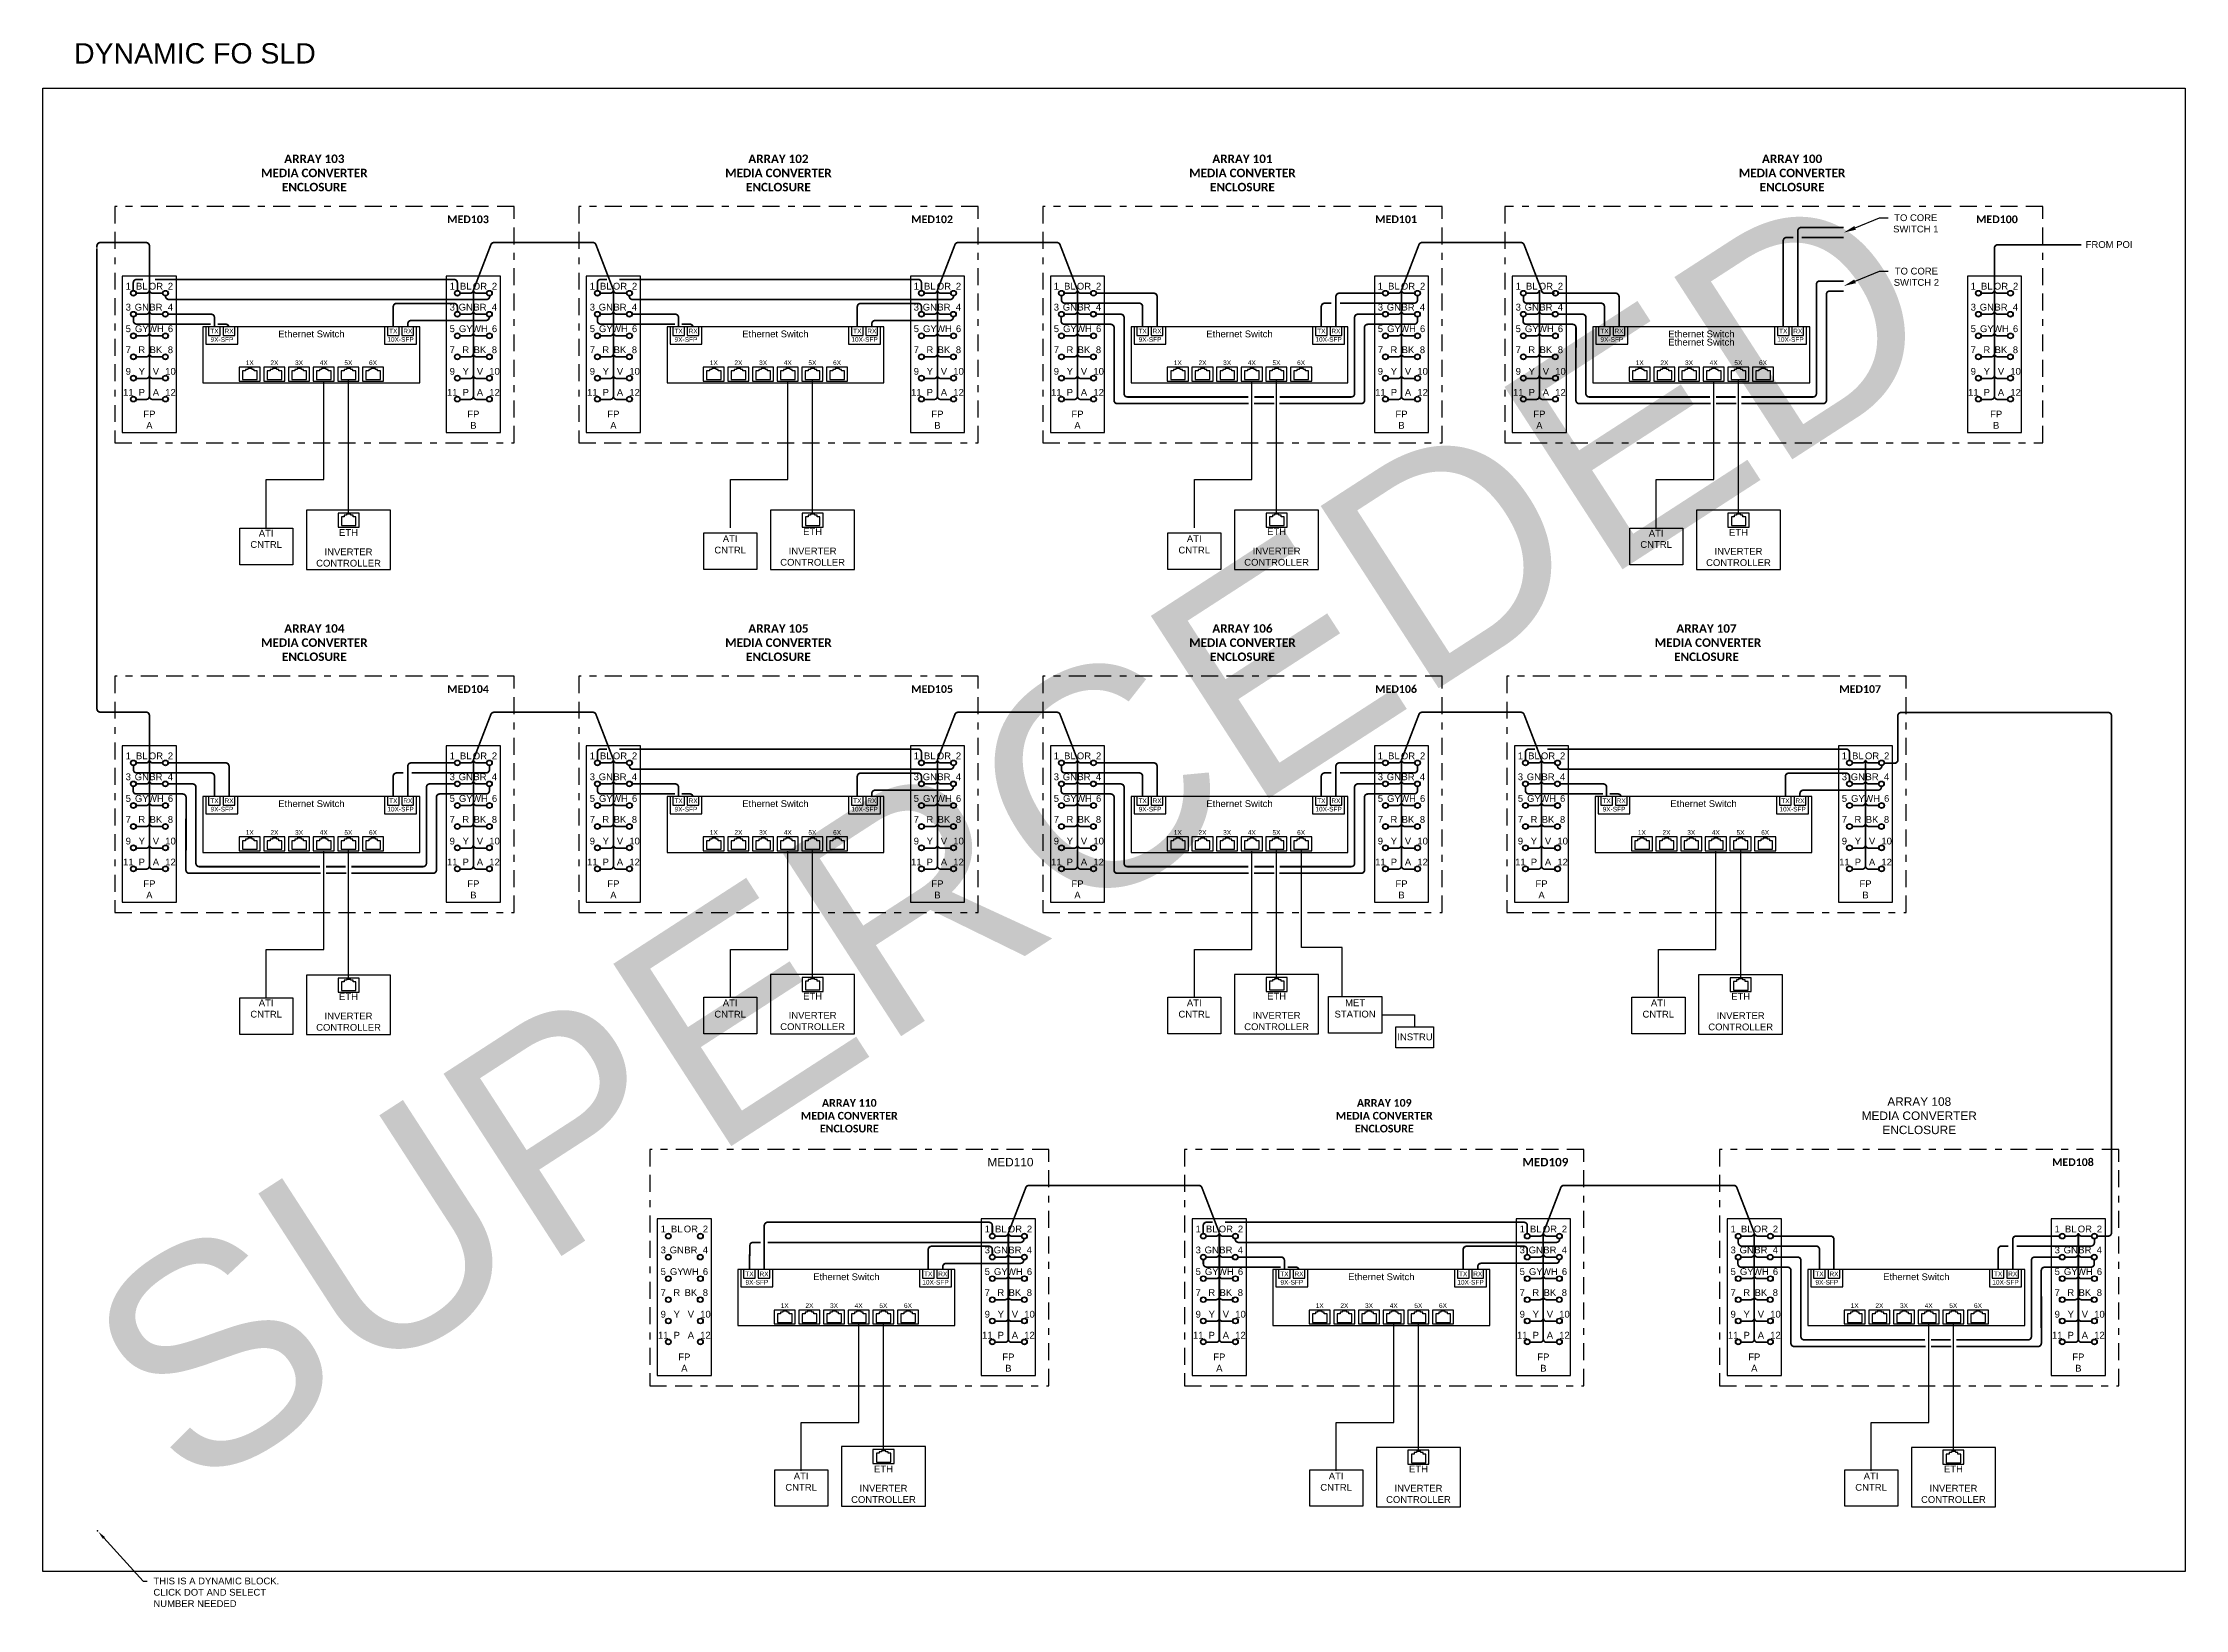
# Model space of a CAD drawing. Header units: feet. Extents: x -18 to 246, y -88 to 32.
# Drawn here: x 153.68 to 185.25, y 7.86 to 30.94 of the extents above; entities that cross this region are included whole.
import ezdxf
from ezdxf import colors
from ezdxf.entities.mleader import LeaderData, LeaderLine
from ezdxf.enums import TextEntityAlignment as Align
from ezdxf.lldxf.tags import DXFTag
from ezdxf.math import Vec2, Vec3

# ---------------------------------------------------------------- set-up
doc = ezdxf.new("R2010")
doc.units = ezdxf.units.FT
doc.header["$MEASUREMENT"] = 0
doc.linetypes.add('BORDER2', pattern=[0.875, 0.25, -0.125, 0.25, -0.125, 0, -0.125])
for name, color, linetype in [('E-EQPM-ENCL', 8, 'Continuous'), ('E-TEXT', 7, 'Continuous'), ('FLOWCHART', 7, 'Continuous'), ('G-ANNO-TEXT', 1, 'Continuous'), ('PV-CABL-FO', 130, 'FIBER'), ('PV-CATV6', 122, 'CATV6')]:
    doc.layers.add(name, color=color, linetype=linetype)
doc.layers.add('E-WD-DEVC', color=7, linetype='Continuous', lineweight=30)
doc.layers.add('G-NPLT', color=67, linetype='Continuous', plot=False)
doc.styles.add('NEI-A', font='arial.ttf')
tags = doc.linetypes.add('CATV6', pattern='A,0.18216,-0.054518,["CATV6",NEI-A,S=0.1,R=0,X=0,Y=-0.05],-0.505136,0.176989', length=0.918803).pattern_tags.tags
tags[6] = DXFTag(74, 10)
tags = doc.linetypes.add('FIBER', pattern='A,0.376989,-0.053001,["FO",NEI-A,S=0.1,R=0,X=0,Y=-0.05],-0.246999,0.376989', length=1.053978).pattern_tags.tags
tags[6] = DXFTag(74, 10)

msp = doc.modelspace()

# ---------------------------------------------------------------- texts
at = {"layer": 'G-NPLT', "insert": (154.137, 30.933), "char_height": 0.3, "attachment_point": 1, "style": 'NEI-A'}
msp.add_mtext_dynamic_manual_height_columns('DYNAMIC FO SLD', width=3.77616, gutter_width=0.5, heights=[0.31], dxfattribs=at)
at = {"layer": 'G-NPLT', "insert": (154.061, 12.174), "char_height": 3.2, "attachment_point": 1, "rotation": 32.9075, "style": 'NEI-A'}
msp.add_mtext_dynamic_manual_height_columns('\\pxt5,12;SUPERCEDED', width=25.39443, gutter_width=0.5, heights=[0], dxfattribs=at)

# ---------------------------------------------------------------- blocks, each defined once
blk = doc.blocks.new('*U20')
blk.add_point((32.113, 8.105))
at = {"layer": 'E-EQPM-ENCL', "color": 9, "linetype": 'BORDER2'}
for points in [[(32.367, 24.138), (38.252, 24.138), (38.252, 27.622), (32.367, 27.622)], [(39.206, 24.138), (45.091, 24.138), (45.091, 27.622), (39.206, 27.622)], [(46.046, 24.138), (51.931, 24.138), (51.931, 27.622), (46.046, 27.622)], [(52.854, 24.138), (60.786, 24.138), (60.786, 27.622), (52.854, 27.622)], [(32.367, 17.217), (38.252, 17.217), (38.252, 20.7), (32.367, 20.7)], [(39.206, 17.217), (45.091, 17.217), (45.091, 20.7), (39.206, 20.7)], [(46.046, 17.217), (51.931, 17.217), (51.931, 20.7), (46.046, 20.7)], [(52.885, 17.217), (58.77, 17.217), (58.77, 20.7), (52.885, 20.7)], [(40.252, 10.245), (46.137, 10.245), (46.137, 13.728), (40.252, 13.728)], [(48.137, 10.245), (54.022, 10.245), (54.022, 13.728), (48.137, 13.728)], [(56.022, 10.245), (61.907, 10.245), (61.907, 13.728), (56.022, 13.728)]]:
    blk.add_lwpolyline(points, close=True, dxfattribs=at)
at = {"layer": 'E-WD-DEVC'}
for centre, radius in [((32.642, 26.344), 0.0423), ((32.642, 26.344), 0.0348), ((32.642, 26.344), 0.0348), ((33.115, 26.344), 0.0423), ((33.115, 26.344), 0.0348), ((33.115, 26.344), 0.0348), ((37.417, 26.344), 0.0423), ((37.417, 26.344), 0.0348), ((37.417, 26.344), 0.0348), ((37.89, 26.344), 0.0423), ((37.89, 26.344), 0.0348), ((37.89, 26.344), 0.0348), ((39.481, 26.344), 0.0423), ((39.481, 26.344), 0.0348), ((39.481, 26.344), 0.0348), ((39.954, 26.344), 0.0423), ((39.954, 26.344), 0.0348), ((39.954, 26.344), 0.0348), ((44.257, 26.344), 0.0423), ((44.257, 26.344), 0.0348), ((44.257, 26.344), 0.0348), ((44.73, 26.344), 0.0423), ((44.73, 26.344), 0.0348), ((44.73, 26.344), 0.0348), ((46.321, 26.344), 0.0423), ((46.321, 26.344), 0.0348), ((46.321, 26.344), 0.0348), ((46.794, 26.344), 0.0423), ((46.794, 26.344), 0.0348), ((46.794, 26.344), 0.0348), ((51.096, 26.344), 0.0423), ((51.096, 26.344), 0.0348), ((51.096, 26.344), 0.0348), ((51.569, 26.344), 0.0423), ((51.569, 26.344), 0.0348), ((51.569, 26.344), 0.0348), ((53.129, 26.344), 0.0423), ((53.129, 26.344), 0.0348), ((53.129, 26.344), 0.0348), ((53.602, 26.344), 0.0423), ((53.602, 26.344), 0.0348), ((53.602, 26.344), 0.0348), ((59.836, 26.344), 0.0423), ((59.836, 26.344), 0.0348), ((59.836, 26.344), 0.0348), ((60.309, 26.344), 0.0423), ((60.309, 26.344), 0.0348), ((60.309, 26.344), 0.0348), ((32.642, 26.035), 0.0423), ((32.642, 26.035), 0.0348), ((32.642, 26.035), 0.0348), ((33.113, 26.035), 0.0423), ((33.113, 26.035), 0.0348), ((33.113, 26.035), 0.0348), ((37.417, 26.035), 0.0423), ((37.417, 26.035), 0.0348), ((37.417, 26.035), 0.0348), ((37.889, 26.035), 0.0423), ((37.889, 26.035), 0.0348), ((37.889, 26.035), 0.0348), ((39.481, 26.035), 0.0423), ((39.481, 26.035), 0.0348), ((39.481, 26.035), 0.0348), ((39.953, 26.035), 0.0423), ((39.953, 26.035), 0.0348), ((39.953, 26.035), 0.0348), ((44.257, 26.035), 0.0423), ((44.257, 26.035), 0.0348), ((44.257, 26.035), 0.0348), ((44.728, 26.035), 0.0423), ((44.728, 26.035), 0.0348), ((44.728, 26.035), 0.0348), ((46.321, 26.035), 0.0423), ((46.321, 26.035), 0.0348), ((46.321, 26.035), 0.0348), ((46.792, 26.035), 0.0423), ((46.792, 26.035), 0.0348), ((46.792, 26.035), 0.0348), ((51.096, 26.035), 0.0423), ((51.096, 26.035), 0.0348), ((51.096, 26.035), 0.0348), ((51.568, 26.035), 0.0423), ((51.568, 26.035), 0.0348), ((51.568, 26.035), 0.0348), ((53.129, 26.035), 0.0423), ((53.129, 26.035), 0.0348), ((53.129, 26.035), 0.0348), ((53.6, 26.035), 0.0423), ((53.6, 26.035), 0.0348), ((53.6, 26.035), 0.0348), ((59.836, 26.035), 0.0423), ((59.836, 26.035), 0.0348), ((59.836, 26.035), 0.0348), ((60.307, 26.035), 0.0423), ((60.307, 26.035), 0.0348), ((60.307, 26.035), 0.0348), ((32.642, 25.716), 0.0423), ((32.642, 25.716), 0.0348), ((32.642, 25.716), 0.0348), ((33.115, 25.716), 0.0423), ((33.115, 25.716), 0.0348), ((33.115, 25.716), 0.0348), ((37.417, 25.716), 0.0423), ((37.417, 25.716), 0.0348), ((37.417, 25.716), 0.0348), ((37.89, 25.716), 0.0423), ((37.89, 25.716), 0.0348), ((37.89, 25.716), 0.0348), ((39.481, 25.716), 0.0423), ((39.481, 25.716), 0.0348), ((39.481, 25.716), 0.0348), ((39.954, 25.716), 0.0423), ((39.954, 25.716), 0.0348), ((39.954, 25.716), 0.0348), ((44.257, 25.716), 0.0423), ((44.257, 25.716), 0.0348), ((44.257, 25.716), 0.0348), ((44.73, 25.716), 0.0423), ((44.73, 25.716), 0.0348), ((44.73, 25.716), 0.0348), ((46.321, 25.716), 0.0423), ((46.321, 25.716), 0.0348), ((46.321, 25.716), 0.0348), ((46.794, 25.716), 0.0423), ((46.794, 25.716), 0.0348), ((46.794, 25.716), 0.0348), ((51.096, 25.716), 0.0423), ((51.096, 25.716), 0.0348), ((51.096, 25.716), 0.0348), ((51.569, 25.716), 0.0423), ((51.569, 25.716), 0.0348), ((51.569, 25.716), 0.0348), ((53.129, 25.716), 0.0423), ((53.129, 25.716), 0.0348), ((53.129, 25.716), 0.0348), ((53.602, 25.716), 0.0423), ((53.602, 25.716), 0.0348), ((53.602, 25.716), 0.0348), ((59.836, 25.716), 0.0423), ((59.836, 25.716), 0.0348), ((59.836, 25.716), 0.0348), ((60.309, 25.716), 0.0423), ((60.309, 25.716), 0.0348), ((60.309, 25.716), 0.0348), ((32.642, 25.407), 0.0423), ((32.642, 25.407), 0.0348), ((32.642, 25.407), 0.0348), ((33.113, 25.407), 0.0423), ((33.113, 25.407), 0.0348), ((33.113, 25.407), 0.0348), ((37.417, 25.407), 0.0423), ((37.417, 25.407), 0.0348), ((37.417, 25.407), 0.0348), ((37.889, 25.407), 0.0423), ((37.889, 25.407), 0.0348), ((37.889, 25.407), 0.0348), ((39.481, 25.407), 0.0423), ((39.481, 25.407), 0.0348), ((39.481, 25.407), 0.0348), ((39.953, 25.407), 0.0423), ((39.953, 25.407), 0.0348), ((39.953, 25.407), 0.0348), ((44.257, 25.407), 0.0423), ((44.257, 25.407), 0.0348), ((44.257, 25.407), 0.0348), ((44.728, 25.407), 0.0423), ((44.728, 25.407), 0.0348), ((44.728, 25.407), 0.0348), ((46.321, 25.407), 0.0423), ((46.321, 25.407), 0.0348), ((46.321, 25.407), 0.0348), ((46.792, 25.407), 0.0423), ((46.792, 25.407), 0.0348), ((46.792, 25.407), 0.0348), ((51.096, 25.407), 0.0423), ((51.096, 25.407), 0.0348), ((51.096, 25.407), 0.0348), ((51.568, 25.407), 0.0423), ((51.568, 25.407), 0.0348), ((51.568, 25.407), 0.0348), ((53.129, 25.407), 0.0423), ((53.129, 25.407), 0.0348), ((53.129, 25.407), 0.0348), ((53.6, 25.407), 0.0423), ((53.6, 25.407), 0.0348), ((53.6, 25.407), 0.0348), ((59.836, 25.407), 0.0423), ((59.836, 25.407), 0.0348), ((59.836, 25.407), 0.0348), ((60.307, 25.407), 0.0423), ((60.307, 25.407), 0.0348), ((60.307, 25.407), 0.0348), ((32.642, 25.093), 0.0423), ((32.642, 25.093), 0.0348), ((32.642, 25.093), 0.0348), ((33.115, 25.093), 0.0423), ((33.115, 25.093), 0.0348), ((33.115, 25.093), 0.0348), ((37.417, 25.093), 0.0423), ((37.417, 25.093), 0.0348), ((37.417, 25.093), 0.0348), ((37.89, 25.093), 0.0423), ((37.89, 25.093), 0.0348), ((37.89, 25.093), 0.0348), ((39.481, 25.093), 0.0423), ((39.481, 25.093), 0.0348), ((39.481, 25.093), 0.0348), ((39.954, 25.093), 0.0423), ((39.954, 25.093), 0.0348), ((39.954, 25.093), 0.0348), ((44.257, 25.093), 0.0423), ((44.257, 25.093), 0.0348), ((44.257, 25.093), 0.0348), ((44.73, 25.093), 0.0423), ((44.73, 25.093), 0.0348), ((44.73, 25.093), 0.0348), ((46.321, 25.093), 0.0423), ((46.321, 25.093), 0.0348), ((46.321, 25.093), 0.0348), ((46.794, 25.093), 0.0423), ((46.794, 25.093), 0.0348), ((46.794, 25.093), 0.0348), ((51.096, 25.093), 0.0423), ((51.096, 25.093), 0.0348), ((51.096, 25.093), 0.0348), ((51.569, 25.093), 0.0423), ((51.569, 25.093), 0.0348), ((51.569, 25.093), 0.0348), ((53.129, 25.093), 0.0423), ((53.129, 25.093), 0.0348), ((53.129, 25.093), 0.0348), ((53.602, 25.093), 0.0423), ((53.602, 25.093), 0.0348), ((53.602, 25.093), 0.0348), ((59.836, 25.093), 0.0423), ((59.836, 25.093), 0.0348), ((59.836, 25.093), 0.0348), ((60.309, 25.093), 0.0423), ((60.309, 25.093), 0.0348), ((60.309, 25.093), 0.0348), ((32.642, 24.784), 0.0423), ((32.642, 24.784), 0.0348), ((32.642, 24.784), 0.0348), ((33.115, 24.784), 0.0423), ((33.115, 24.784), 0.0348), ((33.115, 24.784), 0.0348), ((37.417, 24.784), 0.0423), ((37.417, 24.784), 0.0348), ((37.417, 24.784), 0.0348), ((37.89, 24.784), 0.0423), ((37.89, 24.784), 0.0348), ((37.89, 24.784), 0.0348), ((39.481, 24.784), 0.0423), ((39.481, 24.784), 0.0348), ((39.481, 24.784), 0.0348), ((39.954, 24.784), 0.0423), ((39.954, 24.784), 0.0348), ((39.954, 24.784), 0.0348), ((44.257, 24.784), 0.0423), ((44.257, 24.784), 0.0348), ((44.257, 24.784), 0.0348), ((44.73, 24.784), 0.0423), ((44.73, 24.784), 0.0348), ((44.73, 24.784), 0.0348), ((46.321, 24.784), 0.0423), ((46.321, 24.784), 0.0348), ((46.321, 24.784), 0.0348), ((46.794, 24.784), 0.0423), ((46.794, 24.784), 0.0348), ((46.794, 24.784), 0.0348), ((51.096, 24.784), 0.0423), ((51.096, 24.784), 0.0348), ((51.096, 24.784), 0.0348), ((51.569, 24.784), 0.0423), ((51.569, 24.784), 0.0348), ((51.569, 24.784), 0.0348), ((53.129, 24.784), 0.0423), ((53.129, 24.784), 0.0348), ((53.129, 24.784), 0.0348), ((53.602, 24.784), 0.0423), ((53.602, 24.784), 0.0348), ((53.602, 24.784), 0.0348), ((59.836, 24.784), 0.0423), ((59.836, 24.784), 0.0348), ((59.836, 24.784), 0.0348), ((60.309, 24.784), 0.0423), ((60.309, 24.784), 0.0348), ((60.309, 24.784), 0.0348), ((32.642, 19.423), 0.0423), ((32.642, 19.423), 0.0348), ((32.642, 19.423), 0.0348), ((33.115, 19.423), 0.0423), ((33.115, 19.423), 0.0348), ((33.115, 19.423), 0.0348), ((37.417, 19.423), 0.0423), ((37.417, 19.423), 0.0348), ((37.417, 19.423), 0.0348), ((37.89, 19.423), 0.0423), ((37.89, 19.423), 0.0348), ((37.89, 19.423), 0.0348), ((39.481, 19.423), 0.0423), ((39.481, 19.423), 0.0348), ((39.481, 19.423), 0.0348), ((39.954, 19.423), 0.0423), ((39.954, 19.423), 0.0348), ((39.954, 19.423), 0.0348), ((44.257, 19.423), 0.0423), ((44.257, 19.423), 0.0348), ((44.257, 19.423), 0.0348), ((44.73, 19.423), 0.0423), ((44.73, 19.423), 0.0348), ((44.73, 19.423), 0.0348), ((46.321, 19.423), 0.0423), ((46.321, 19.423), 0.0348), ((46.321, 19.423), 0.0348), ((46.794, 19.423), 0.0423), ((46.794, 19.423), 0.0348), ((46.794, 19.423), 0.0348), ((51.096, 19.423), 0.0423), ((51.096, 19.423), 0.0348), ((51.096, 19.423), 0.0348), ((51.569, 19.423), 0.0423), ((51.569, 19.423), 0.0348), ((51.569, 19.423), 0.0348), ((53.16, 19.423), 0.0423), ((53.16, 19.423), 0.0348), ((53.16, 19.423), 0.0348), ((53.634, 19.423), 0.0423), ((53.634, 19.423), 0.0348), ((53.634, 19.423), 0.0348), ((57.936, 19.423), 0.0423), ((57.936, 19.423), 0.0348), ((57.936, 19.423), 0.0348), ((58.409, 19.423), 0.0423), ((58.409, 19.423), 0.0348), ((58.409, 19.423), 0.0348), ((32.642, 19.113), 0.0423), ((32.642, 19.113), 0.0348), ((32.642, 19.113), 0.0348), ((33.113, 19.113), 0.0423), ((33.113, 19.113), 0.0348), ((33.113, 19.113), 0.0348), ((37.417, 19.113), 0.0423), ((37.417, 19.113), 0.0348), ((37.417, 19.113), 0.0348), ((37.889, 19.113), 0.0423), ((37.889, 19.113), 0.0348), ((37.889, 19.113), 0.0348), ((39.481, 19.113), 0.0423), ((39.481, 19.113), 0.0348), ((39.481, 19.113), 0.0348), ((39.953, 19.113), 0.0423), ((39.953, 19.113), 0.0348), ((39.953, 19.113), 0.0348), ((44.257, 19.113), 0.0423), ((44.257, 19.113), 0.0348), ((44.257, 19.113), 0.0348), ((44.728, 19.113), 0.0423), ((44.728, 19.113), 0.0348), ((44.728, 19.113), 0.0348), ((46.321, 19.113), 0.0423), ((46.321, 19.113), 0.0348), ((46.321, 19.113), 0.0348), ((46.792, 19.113), 0.0423), ((46.792, 19.113), 0.0348), ((46.792, 19.113), 0.0348), ((51.096, 19.113), 0.0423), ((51.096, 19.113), 0.0348), ((51.096, 19.113), 0.0348), ((51.568, 19.113), 0.0423), ((51.568, 19.113), 0.0348), ((51.568, 19.113), 0.0348), ((53.16, 19.113), 0.0423), ((53.16, 19.113), 0.0348), ((53.16, 19.113), 0.0348), ((53.632, 19.113), 0.0423), ((53.632, 19.113), 0.0348), ((53.632, 19.113), 0.0348), ((57.936, 19.113), 0.0423), ((57.936, 19.113), 0.0348), ((57.936, 19.113), 0.0348), ((58.407, 19.113), 0.0423), ((58.407, 19.113), 0.0348), ((58.407, 19.113), 0.0348), ((32.642, 18.795), 0.0423), ((32.642, 18.795), 0.0348), ((32.642, 18.795), 0.0348), ((33.115, 18.795), 0.0423), ((33.115, 18.795), 0.0348), ((33.115, 18.795), 0.0348), ((37.417, 18.795), 0.0423), ((37.417, 18.795), 0.0348), ((37.417, 18.795), 0.0348), ((37.89, 18.795), 0.0423), ((37.89, 18.795), 0.0348), ((37.89, 18.795), 0.0348), ((39.481, 18.795), 0.0423), ((39.481, 18.795), 0.0348), ((39.481, 18.795), 0.0348), ((39.954, 18.795), 0.0423), ((39.954, 18.795), 0.0348), ((39.954, 18.795), 0.0348), ((44.257, 18.795), 0.0423), ((44.257, 18.795), 0.0348), ((44.257, 18.795), 0.0348), ((44.73, 18.795), 0.0423), ((44.73, 18.795), 0.0348), ((44.73, 18.795), 0.0348), ((46.321, 18.795), 0.0423), ((46.321, 18.795), 0.0348), ((46.321, 18.795), 0.0348), ((46.794, 18.795), 0.0423), ((46.794, 18.795), 0.0348), ((46.794, 18.795), 0.0348), ((51.096, 18.795), 0.0423), ((51.096, 18.795), 0.0348), ((51.096, 18.795), 0.0348), ((51.569, 18.795), 0.0423), ((51.569, 18.795), 0.0348), ((51.569, 18.795), 0.0348), ((53.16, 18.795), 0.0423), ((53.16, 18.795), 0.0348), ((53.16, 18.795), 0.0348), ((53.634, 18.795), 0.0423), ((53.634, 18.795), 0.0348), ((53.634, 18.795), 0.0348), ((57.936, 18.795), 0.0423), ((57.936, 18.795), 0.0348), ((57.936, 18.795), 0.0348), ((58.409, 18.795), 0.0423), ((58.409, 18.795), 0.0348), ((58.409, 18.795), 0.0348), ((32.642, 18.486), 0.0423), ((32.642, 18.486), 0.0348), ((32.642, 18.486), 0.0348), ((33.113, 18.486), 0.0423), ((33.113, 18.486), 0.0348), ((33.113, 18.486), 0.0348), ((37.417, 18.486), 0.0423), ((37.417, 18.486), 0.0348), ((37.417, 18.486), 0.0348), ((37.889, 18.486), 0.0423), ((37.889, 18.486), 0.0348), ((37.889, 18.486), 0.0348), ((39.481, 18.486), 0.0423), ((39.481, 18.486), 0.0348), ((39.481, 18.486), 0.0348), ((39.953, 18.486), 0.0423), ((39.953, 18.486), 0.0348), ((39.953, 18.486), 0.0348), ((44.257, 18.486), 0.0423), ((44.257, 18.486), 0.0348), ((44.257, 18.486), 0.0348), ((44.728, 18.486), 0.0423), ((44.728, 18.486), 0.0348), ((44.728, 18.486), 0.0348), ((46.321, 18.486), 0.0423), ((46.321, 18.486), 0.0348), ((46.321, 18.486), 0.0348), ((46.792, 18.486), 0.0423), ((46.792, 18.486), 0.0348), ((46.792, 18.486), 0.0348), ((51.096, 18.486), 0.0423), ((51.096, 18.486), 0.0348), ((51.096, 18.486), 0.0348), ((51.568, 18.486), 0.0423), ((51.568, 18.486), 0.0348), ((51.568, 18.486), 0.0348), ((53.16, 18.486), 0.0423), ((53.16, 18.486), 0.0348), ((53.16, 18.486), 0.0348), ((53.632, 18.486), 0.0423), ((53.632, 18.486), 0.0348), ((53.632, 18.486), 0.0348), ((57.936, 18.486), 0.0423), ((57.936, 18.486), 0.0348), ((57.936, 18.486), 0.0348), ((58.407, 18.486), 0.0423), ((58.407, 18.486), 0.0348), ((58.407, 18.486), 0.0348), ((32.642, 18.172), 0.0423), ((32.642, 18.172), 0.0348), ((32.642, 18.172), 0.0348), ((33.115, 18.172), 0.0423), ((33.115, 18.172), 0.0348), ((33.115, 18.172), 0.0348), ((37.417, 18.172), 0.0423), ((37.417, 18.172), 0.0348), ((37.417, 18.172), 0.0348), ((37.89, 18.172), 0.0423), ((37.89, 18.172), 0.0348), ((37.89, 18.172), 0.0348), ((39.481, 18.172), 0.0423), ((39.481, 18.172), 0.0348), ((39.481, 18.172), 0.0348), ((39.954, 18.172), 0.0423), ((39.954, 18.172), 0.0348), ((39.954, 18.172), 0.0348), ((44.257, 18.172), 0.0423), ((44.257, 18.172), 0.0348), ((44.257, 18.172), 0.0348), ((44.73, 18.172), 0.0423), ((44.73, 18.172), 0.0348), ((44.73, 18.172), 0.0348), ((46.321, 18.172), 0.0423), ((46.321, 18.172), 0.0348), ((46.321, 18.172), 0.0348), ((46.794, 18.172), 0.0423), ((46.794, 18.172), 0.0348), ((46.794, 18.172), 0.0348), ((51.096, 18.172), 0.0423), ((51.096, 18.172), 0.0348), ((51.096, 18.172), 0.0348), ((51.569, 18.172), 0.0423), ((51.569, 18.172), 0.0348), ((51.569, 18.172), 0.0348), ((53.16, 18.172), 0.0423), ((53.16, 18.172), 0.0348), ((53.16, 18.172), 0.0348), ((53.634, 18.172), 0.0423), ((53.634, 18.172), 0.0348), ((53.634, 18.172), 0.0348), ((57.936, 18.172), 0.0423), ((57.936, 18.172), 0.0348), ((57.936, 18.172), 0.0348), ((58.409, 18.172), 0.0423), ((58.409, 18.172), 0.0348), ((58.409, 18.172), 0.0348), ((32.642, 17.862), 0.0423), ((32.642, 17.862), 0.0348), ((32.642, 17.862), 0.0348), ((33.115, 17.862), 0.0423), ((33.115, 17.862), 0.0348), ((33.115, 17.862), 0.0348), ((37.417, 17.862), 0.0423), ((37.417, 17.862), 0.0348), ((37.417, 17.862), 0.0348), ((37.89, 17.862), 0.0423), ((37.89, 17.862), 0.0348), ((37.89, 17.862), 0.0348), ((39.481, 17.862), 0.0423), ((39.481, 17.862), 0.0348), ((39.481, 17.862), 0.0348), ((39.954, 17.862), 0.0423), ((39.954, 17.862), 0.0348), ((39.954, 17.862), 0.0348), ((44.257, 17.862), 0.0423), ((44.257, 17.862), 0.0348), ((44.257, 17.862), 0.0348), ((44.73, 17.862), 0.0423), ((44.73, 17.862), 0.0348), ((44.73, 17.862), 0.0348), ((46.321, 17.862), 0.0423), ((46.321, 17.862), 0.0348), ((46.321, 17.862), 0.0348), ((46.794, 17.862), 0.0423), ((46.794, 17.862), 0.0348), ((46.794, 17.862), 0.0348), ((51.096, 17.862), 0.0423), ((51.096, 17.862), 0.0348), ((51.096, 17.862), 0.0348), ((51.569, 17.862), 0.0423), ((51.569, 17.862), 0.0348), ((51.569, 17.862), 0.0348), ((53.16, 17.862), 0.0423), ((53.16, 17.862), 0.0348), ((53.16, 17.862), 0.0348), ((53.634, 17.862), 0.0423), ((53.634, 17.862), 0.0348), ((53.634, 17.862), 0.0348), ((57.936, 17.862), 0.0423), ((57.936, 17.862), 0.0348), ((57.936, 17.862), 0.0348), ((58.409, 17.862), 0.0423), ((58.409, 17.862), 0.0348), ((58.409, 17.862), 0.0348), ((40.527, 12.45), 0.0423), ((40.527, 12.45), 0.0348), ((40.527, 12.45), 0.0348), ((41, 12.45), 0.0423), ((41, 12.45), 0.0348), ((41, 12.45), 0.0348), ((45.302, 12.45), 0.0423), ((45.302, 12.45), 0.0348), ((45.302, 12.45), 0.0348), ((45.775, 12.45), 0.0423), ((45.775, 12.45), 0.0348), ((45.775, 12.45), 0.0348), ((48.412, 12.45), 0.0423), ((48.412, 12.45), 0.0348), ((48.412, 12.45), 0.0348), ((48.885, 12.45), 0.0423), ((48.885, 12.45), 0.0348), ((48.885, 12.45), 0.0348), ((53.187, 12.45), 0.0423), ((53.187, 12.45), 0.0348), ((53.187, 12.45), 0.0348), ((53.66, 12.45), 0.0423), ((53.66, 12.45), 0.0348), ((53.66, 12.45), 0.0348), ((56.297, 12.45), 0.0423), ((56.297, 12.45), 0.0348), ((56.297, 12.45), 0.0348), ((56.77, 12.45), 0.0423), ((56.77, 12.45), 0.0348), ((56.77, 12.45), 0.0348), ((61.072, 12.45), 0.0423), ((61.072, 12.45), 0.0348), ((61.072, 12.45), 0.0348), ((61.546, 12.45), 0.0423), ((61.546, 12.45), 0.0348), ((61.546, 12.45), 0.0348), ((40.527, 12.141), 0.0423), ((40.527, 12.141), 0.0348), ((40.527, 12.141), 0.0348), ((40.998, 12.141), 0.0423), ((40.998, 12.141), 0.0348), ((40.998, 12.141), 0.0348), ((45.302, 12.141), 0.0423), ((45.302, 12.141), 0.0348), ((45.302, 12.141), 0.0348), ((45.774, 12.141), 0.0423), ((45.774, 12.141), 0.0348), ((45.774, 12.141), 0.0348), ((48.412, 12.141), 0.0423), ((48.412, 12.141), 0.0348), ((48.412, 12.141), 0.0348), ((48.883, 12.141), 0.0423), ((48.883, 12.141), 0.0348), ((48.883, 12.141), 0.0348), ((53.187, 12.141), 0.0423), ((53.187, 12.141), 0.0348), ((53.187, 12.141), 0.0348), ((53.659, 12.141), 0.0423), ((53.659, 12.141), 0.0348), ((53.659, 12.141), 0.0348), ((56.297, 12.141), 0.0423), ((56.297, 12.141), 0.0348), ((56.297, 12.141), 0.0348), ((56.768, 12.141), 0.0423), ((56.768, 12.141), 0.0348), ((56.768, 12.141), 0.0348), ((61.072, 12.141), 0.0423), ((61.072, 12.141), 0.0348), ((61.072, 12.141), 0.0348), ((61.544, 12.141), 0.0423), ((61.544, 12.141), 0.0348), ((61.544, 12.141), 0.0348), ((40.527, 11.823), 0.0423), ((40.527, 11.823), 0.0348), ((40.527, 11.823), 0.0348), ((41, 11.823), 0.0423), ((41, 11.823), 0.0348), ((41, 11.823), 0.0348), ((45.302, 11.823), 0.0423), ((45.302, 11.823), 0.0348), ((45.302, 11.823), 0.0348), ((45.775, 11.823), 0.0423), ((45.775, 11.823), 0.0348), ((45.775, 11.823), 0.0348), ((48.412, 11.823), 0.0423), ((48.412, 11.823), 0.0348), ((48.412, 11.823), 0.0348), ((48.885, 11.823), 0.0423), ((48.885, 11.823), 0.0348), ((48.885, 11.823), 0.0348), ((53.187, 11.823), 0.0423), ((53.187, 11.823), 0.0348), ((53.187, 11.823), 0.0348), ((53.66, 11.823), 0.0423), ((53.66, 11.823), 0.0348), ((53.66, 11.823), 0.0348), ((56.297, 11.823), 0.0423), ((56.297, 11.823), 0.0348), ((56.297, 11.823), 0.0348), ((56.77, 11.823), 0.0423), ((56.77, 11.823), 0.0348), ((56.77, 11.823), 0.0348), ((61.072, 11.823), 0.0423), ((61.072, 11.823), 0.0348), ((61.072, 11.823), 0.0348), ((61.546, 11.823), 0.0423), ((61.546, 11.823), 0.0348), ((61.546, 11.823), 0.0348), ((40.527, 11.513), 0.0423), ((40.527, 11.513), 0.0348), ((40.527, 11.513), 0.0348), ((40.998, 11.513), 0.0423), ((40.998, 11.513), 0.0348), ((40.998, 11.513), 0.0348), ((45.302, 11.513), 0.0423), ((45.302, 11.513), 0.0348), ((45.302, 11.513), 0.0348), ((45.774, 11.513), 0.0423), ((45.774, 11.513), 0.0348), ((45.774, 11.513), 0.0348), ((48.412, 11.513), 0.0423), ((48.412, 11.513), 0.0348), ((48.412, 11.513), 0.0348), ((48.883, 11.513), 0.0423), ((48.883, 11.513), 0.0348), ((48.883, 11.513), 0.0348), ((53.187, 11.513), 0.0423), ((53.187, 11.513), 0.0348), ((53.187, 11.513), 0.0348), ((53.659, 11.513), 0.0423), ((53.659, 11.513), 0.0348), ((53.659, 11.513), 0.0348), ((56.297, 11.513), 0.0423), ((56.297, 11.513), 0.0348), ((56.297, 11.513), 0.0348), ((56.768, 11.513), 0.0423), ((56.768, 11.513), 0.0348), ((56.768, 11.513), 0.0348), ((61.072, 11.513), 0.0423), ((61.072, 11.513), 0.0348), ((61.072, 11.513), 0.0348), ((61.544, 11.513), 0.0423), ((61.544, 11.513), 0.0348), ((61.544, 11.513), 0.0348), ((40.527, 11.199), 0.0423), ((40.527, 11.199), 0.0348), ((40.527, 11.199), 0.0348), ((41, 11.199), 0.0423), ((41, 11.199), 0.0348), ((41, 11.199), 0.0348), ((45.302, 11.199), 0.0423), ((45.302, 11.199), 0.0348), ((45.302, 11.199), 0.0348), ((45.775, 11.199), 0.0423), ((45.775, 11.199), 0.0348), ((45.775, 11.199), 0.0348), ((48.412, 11.199), 0.0423), ((48.412, 11.199), 0.0348), ((48.412, 11.199), 0.0348), ((48.885, 11.199), 0.0423), ((48.885, 11.199), 0.0348), ((48.885, 11.199), 0.0348), ((53.187, 11.199), 0.0423), ((53.187, 11.199), 0.0348), ((53.187, 11.199), 0.0348), ((53.66, 11.199), 0.0423), ((53.66, 11.199), 0.0348), ((53.66, 11.199), 0.0348), ((56.297, 11.199), 0.0423), ((56.297, 11.199), 0.0348), ((56.297, 11.199), 0.0348), ((56.77, 11.199), 0.0423), ((56.77, 11.199), 0.0348), ((56.77, 11.199), 0.0348), ((61.072, 11.199), 0.0423), ((61.072, 11.199), 0.0348), ((61.072, 11.199), 0.0348), ((61.546, 11.199), 0.0423), ((61.546, 11.199), 0.0348), ((61.546, 11.199), 0.0348), ((40.527, 10.89), 0.0423), ((40.527, 10.89), 0.0348), ((40.527, 10.89), 0.0348), ((41, 10.89), 0.0423), ((41, 10.89), 0.0348), ((41, 10.89), 0.0348), ((45.302, 10.89), 0.0423), ((45.302, 10.89), 0.0348), ((45.302, 10.89), 0.0348), ((45.775, 10.89), 0.0423), ((45.775, 10.89), 0.0348), ((45.775, 10.89), 0.0348), ((48.412, 10.89), 0.0423), ((48.412, 10.89), 0.0348), ((48.412, 10.89), 0.0348), ((48.885, 10.89), 0.0423), ((48.885, 10.89), 0.0348), ((48.885, 10.89), 0.0348), ((53.187, 10.89), 0.0423), ((53.187, 10.89), 0.0348), ((53.187, 10.89), 0.0348), ((53.66, 10.89), 0.0423), ((53.66, 10.89), 0.0348), ((53.66, 10.89), 0.0348), ((56.297, 10.89), 0.0423), ((56.297, 10.89), 0.0348), ((56.297, 10.89), 0.0348), ((56.77, 10.89), 0.0423), ((56.77, 10.89), 0.0348), ((56.77, 10.89), 0.0348), ((61.072, 10.89), 0.0423), ((61.072, 10.89), 0.0348), ((61.072, 10.89), 0.0348), ((61.546, 10.89), 0.0423), ((61.546, 10.89), 0.0348), ((61.546, 10.89), 0.0348)]:
    blk.add_circle(centre, radius, dxfattribs=at)
at = {"layer": 'FLOWCHART', "linetype": 'Continuous'}
for points in [[(33.277, 26.597), (32.479, 26.597), (32.479, 24.29), (33.277, 24.29)], [(38.053, 26.597), (37.254, 26.597), (37.254, 24.29), (38.053, 24.29)], [(40.117, 26.597), (39.318, 26.597), (39.318, 24.29), (40.117, 24.29)], [(44.892, 26.597), (44.094, 26.597), (44.094, 24.29), (44.892, 24.29)], [(46.956, 26.597), (46.158, 26.597), (46.158, 24.29), (46.956, 24.29)], [(51.732, 26.597), (50.934, 26.597), (50.934, 24.29), (51.732, 24.29)], [(53.764, 26.597), (52.966, 26.597), (52.966, 24.29), (53.764, 24.29)], [(60.471, 26.597), (59.673, 26.597), (59.673, 24.29), (60.471, 24.29)], [(33.668, 25.026), (36.863, 25.026), (36.863, 25.851), (33.668, 25.851)], [(33.712, 25.594), (34.181, 25.594), (34.181, 25.851), (33.712, 25.851)], [(33.751, 25.722), (33.923, 25.722), (33.923, 25.851), (33.751, 25.851)], [(33.966, 25.722), (34.138, 25.722), (34.138, 25.851), (33.966, 25.851)], [(36.343, 25.594), (36.816, 25.594), (36.816, 25.851), (36.343, 25.851)], [(36.386, 25.722), (36.558, 25.722), (36.558, 25.851), (36.386, 25.851)], [(36.601, 25.722), (36.773, 25.722), (36.773, 25.851), (36.601, 25.851)], [(40.508, 25.026), (43.703, 25.026), (43.703, 25.851), (40.508, 25.851)], [(40.552, 25.594), (41.021, 25.594), (41.021, 25.851), (40.552, 25.851)], [(40.591, 25.722), (40.763, 25.722), (40.763, 25.851), (40.591, 25.851)], [(40.806, 25.722), (40.978, 25.722), (40.978, 25.851), (40.806, 25.851)], [(43.183, 25.594), (43.655, 25.594), (43.655, 25.851), (43.183, 25.851)], [(43.226, 25.722), (43.397, 25.722), (43.397, 25.851), (43.226, 25.851)], [(43.44, 25.722), (43.612, 25.722), (43.612, 25.851), (43.44, 25.851)], [(47.347, 25.026), (50.542, 25.026), (50.542, 25.851), (47.347, 25.851)], [(47.391, 25.594), (47.86, 25.594), (47.86, 25.851), (47.391, 25.851)], [(47.431, 25.722), (47.602, 25.722), (47.602, 25.851), (47.431, 25.851)], [(47.645, 25.722), (47.817, 25.722), (47.817, 25.851), (47.645, 25.851)], [(50.022, 25.594), (50.495, 25.594), (50.495, 25.851), (50.022, 25.851)], [(50.065, 25.722), (50.237, 25.722), (50.237, 25.851), (50.065, 25.851)], [(50.28, 25.722), (50.452, 25.722), (50.452, 25.851), (50.28, 25.851)], [(54.155, 25.026), (57.35, 25.026), (57.35, 25.851), (54.155, 25.851)], [(54.199, 25.594), (54.668, 25.594), (54.668, 25.851), (54.199, 25.851)], [(54.238, 25.722), (54.41, 25.722), (54.41, 25.851), (54.238, 25.851)], [(54.453, 25.722), (54.625, 25.722), (54.625, 25.851), (54.453, 25.851)], [(56.83, 25.594), (57.303, 25.594), (57.303, 25.851), (56.83, 25.851)], [(56.873, 25.722), (57.045, 25.722), (57.045, 25.851), (56.873, 25.851)], [(57.088, 25.722), (57.26, 25.722), (57.26, 25.851), (57.088, 25.851)], [(34.202, 25.049), (34.512, 25.049), (34.512, 25.255), (34.202, 25.255)], [(34.565, 25.049), (34.876, 25.049), (34.876, 25.255), (34.565, 25.255)], [(34.929, 25.049), (35.239, 25.049), (35.239, 25.255), (34.929, 25.255)], [(35.292, 25.049), (35.603, 25.049), (35.603, 25.255), (35.292, 25.255)], [(35.656, 25.049), (35.966, 25.049), (35.966, 25.255), (35.656, 25.255)], [(36.019, 25.049), (36.33, 25.049), (36.33, 25.255), (36.019, 25.255)], [(41.041, 25.049), (41.352, 25.049), (41.352, 25.255), (41.041, 25.255)], [(41.405, 25.049), (41.715, 25.049), (41.715, 25.255), (41.405, 25.255)], [(41.768, 25.049), (42.079, 25.049), (42.079, 25.255), (41.768, 25.255)], [(42.132, 25.049), (42.442, 25.049), (42.442, 25.255), (42.132, 25.255)], [(42.495, 25.049), (42.806, 25.049), (42.806, 25.255), (42.495, 25.255)], [(42.859, 25.049), (43.169, 25.049), (43.169, 25.255), (42.859, 25.255)], [(47.881, 25.049), (48.192, 25.049), (48.192, 25.255), (47.881, 25.255)], [(48.244, 25.049), (48.555, 25.049), (48.555, 25.255), (48.244, 25.255)], [(48.608, 25.049), (48.918, 25.049), (48.918, 25.255), (48.608, 25.255)], [(48.971, 25.049), (49.282, 25.049), (49.282, 25.255), (48.971, 25.255)], [(49.335, 25.049), (49.645, 25.049), (49.645, 25.255), (49.335, 25.255)], [(49.698, 25.049), (50.009, 25.049), (50.009, 25.255), (49.698, 25.255)], [(54.689, 25.049), (54.999, 25.049), (54.999, 25.255), (54.689, 25.255)], [(55.052, 25.049), (55.363, 25.049), (55.363, 25.255), (55.052, 25.255)], [(55.416, 25.049), (55.726, 25.049), (55.726, 25.255), (55.416, 25.255)], [(55.779, 25.049), (56.09, 25.049), (56.09, 25.255), (55.779, 25.255)], [(56.143, 25.049), (56.453, 25.049), (56.453, 25.255), (56.143, 25.255)], [(56.506, 25.049), (56.817, 25.049), (56.817, 25.255), (56.506, 25.255)], [(35.193, 22.273), (36.433, 22.273), (36.433, 23.148), (35.193, 23.148)], [(35.658, 22.899), (35.968, 22.899), (35.968, 23.105), (35.658, 23.105)], [(42.033, 22.273), (43.272, 22.273), (43.272, 23.148), (42.033, 23.148)], [(42.497, 22.899), (42.808, 22.899), (42.808, 23.105), (42.497, 23.105)], [(48.873, 22.273), (50.112, 22.273), (50.112, 23.148), (48.873, 23.148)], [(49.337, 22.899), (49.647, 22.899), (49.647, 23.105), (49.337, 23.105)], [(55.68, 22.273), (56.92, 22.273), (56.92, 23.148), (55.68, 23.148)], [(56.145, 22.899), (56.455, 22.899), (56.455, 23.105), (56.145, 23.105)], [(34.209, 22.883), (34.993, 22.883), (34.993, 22.344), (34.209, 22.344)], [(41.049, 22.811), (41.833, 22.811), (41.833, 22.272), (41.049, 22.272)], [(47.889, 22.811), (48.672, 22.811), (48.672, 22.272), (47.889, 22.272)], [(54.696, 22.883), (55.48, 22.883), (55.48, 22.344), (54.696, 22.344)], [(33.277, 19.676), (32.479, 19.676), (32.479, 17.369), (33.277, 17.369)], [(38.053, 19.676), (37.254, 19.676), (37.254, 17.369), (38.053, 17.369)], [(40.117, 19.676), (39.318, 19.676), (39.318, 17.369), (40.117, 17.369)], [(44.892, 19.676), (44.094, 19.676), (44.094, 17.369), (44.892, 17.369)], [(46.956, 19.676), (46.158, 19.676), (46.158, 17.369), (46.956, 17.369)], [(51.732, 19.676), (50.934, 19.676), (50.934, 17.369), (51.732, 17.369)], [(53.796, 19.676), (52.998, 19.676), (52.998, 17.369), (53.796, 17.369)], [(58.571, 19.676), (57.773, 19.676), (57.773, 17.369), (58.571, 17.369)], [(33.668, 18.105), (36.863, 18.105), (36.863, 18.93), (33.668, 18.93)], [(33.712, 18.672), (34.181, 18.672), (34.181, 18.93), (33.712, 18.93)], [(33.751, 18.801), (33.923, 18.801), (33.923, 18.93), (33.751, 18.93)], [(33.966, 18.801), (34.138, 18.801), (34.138, 18.93), (33.966, 18.93)], [(36.343, 18.672), (36.816, 18.672), (36.816, 18.93), (36.343, 18.93)], [(36.386, 18.801), (36.558, 18.801), (36.558, 18.93), (36.386, 18.93)], [(36.601, 18.801), (36.773, 18.801), (36.773, 18.93), (36.601, 18.93)], [(40.508, 18.105), (43.703, 18.105), (43.703, 18.93), (40.508, 18.93)], [(40.552, 18.672), (41.021, 18.672), (41.021, 18.93), (40.552, 18.93)], [(40.591, 18.801), (40.763, 18.801), (40.763, 18.93), (40.591, 18.93)], [(40.806, 18.801), (40.978, 18.801), (40.978, 18.93), (40.806, 18.93)], [(43.183, 18.672), (43.655, 18.672), (43.655, 18.93), (43.183, 18.93)], [(43.226, 18.801), (43.397, 18.801), (43.397, 18.93), (43.226, 18.93)], [(43.44, 18.801), (43.612, 18.801), (43.612, 18.93), (43.44, 18.93)], [(47.347, 18.105), (50.542, 18.105), (50.542, 18.93), (47.347, 18.93)], [(47.391, 18.672), (47.86, 18.672), (47.86, 18.93), (47.391, 18.93)], [(47.431, 18.801), (47.602, 18.801), (47.602, 18.93), (47.431, 18.93)], [(47.645, 18.801), (47.817, 18.801), (47.817, 18.93), (47.645, 18.93)], [(50.022, 18.672), (50.495, 18.672), (50.495, 18.93), (50.022, 18.93)], [(50.065, 18.801), (50.237, 18.801), (50.237, 18.93), (50.065, 18.93)], [(50.28, 18.801), (50.452, 18.801), (50.452, 18.93), (50.28, 18.93)], [(54.187, 18.105), (57.382, 18.105), (57.382, 18.93), (54.187, 18.93)], [(54.231, 18.672), (54.7, 18.672), (54.7, 18.93), (54.231, 18.93)], [(54.27, 18.801), (54.442, 18.801), (54.442, 18.93), (54.27, 18.93)], [(54.485, 18.801), (54.657, 18.801), (54.657, 18.93), (54.485, 18.93)], [(56.862, 18.672), (57.334, 18.672), (57.334, 18.93), (56.862, 18.93)], [(56.905, 18.801), (57.077, 18.801), (57.077, 18.93), (56.905, 18.93)], [(57.12, 18.801), (57.292, 18.801), (57.292, 18.93), (57.12, 18.93)], [(34.202, 18.127), (34.512, 18.127), (34.512, 18.333), (34.202, 18.333)], [(34.565, 18.127), (34.876, 18.127), (34.876, 18.333), (34.565, 18.333)], [(34.929, 18.127), (35.239, 18.127), (35.239, 18.333), (34.929, 18.333)], [(35.292, 18.127), (35.603, 18.127), (35.603, 18.333), (35.292, 18.333)], [(35.656, 18.127), (35.966, 18.127), (35.966, 18.333), (35.656, 18.333)], [(36.019, 18.127), (36.33, 18.127), (36.33, 18.333), (36.019, 18.333)], [(41.041, 18.127), (41.352, 18.127), (41.352, 18.333), (41.041, 18.333)], [(41.405, 18.127), (41.715, 18.127), (41.715, 18.333), (41.405, 18.333)], [(41.768, 18.127), (42.079, 18.127), (42.079, 18.333), (41.768, 18.333)], [(42.132, 18.127), (42.442, 18.127), (42.442, 18.333), (42.132, 18.333)], [(42.495, 18.127), (42.806, 18.127), (42.806, 18.333), (42.495, 18.333)], [(42.859, 18.127), (43.169, 18.127), (43.169, 18.333), (42.859, 18.333)], [(47.881, 18.127), (48.192, 18.127), (48.192, 18.333), (47.881, 18.333)], [(48.244, 18.127), (48.555, 18.127), (48.555, 18.333), (48.244, 18.333)], [(48.608, 18.127), (48.918, 18.127), (48.918, 18.333), (48.608, 18.333)], [(48.971, 18.127), (49.282, 18.127), (49.282, 18.333), (48.971, 18.333)], [(49.335, 18.127), (49.645, 18.127), (49.645, 18.333), (49.335, 18.333)], [(49.698, 18.127), (50.009, 18.127), (50.009, 18.333), (49.698, 18.333)], [(54.721, 18.127), (55.031, 18.127), (55.031, 18.333), (54.721, 18.333)], [(55.084, 18.127), (55.395, 18.127), (55.395, 18.333), (55.084, 18.333)], [(55.448, 18.127), (55.758, 18.127), (55.758, 18.333), (55.448, 18.333)], [(55.811, 18.127), (56.121, 18.127), (56.121, 18.333), (55.811, 18.333)], [(56.174, 18.127), (56.485, 18.127), (56.485, 18.333), (56.174, 18.333)], [(56.538, 18.127), (56.848, 18.127), (56.848, 18.333), (56.538, 18.333)], [(35.193, 15.42), (36.433, 15.42), (36.433, 16.295), (35.193, 16.295)], [(35.658, 16.046), (35.968, 16.046), (35.968, 16.252), (35.658, 16.252)], [(42.033, 15.43), (43.272, 15.43), (43.272, 16.305), (42.033, 16.305)], [(42.497, 16.056), (42.808, 16.056), (42.808, 16.262), (42.497, 16.262)], [(48.873, 15.429), (50.112, 15.429), (50.112, 16.304), (48.873, 16.304)], [(49.337, 16.055), (49.647, 16.055), (49.647, 16.261), (49.337, 16.261)], [(55.712, 15.426), (56.951, 15.426), (56.951, 16.301), (55.712, 16.301)], [(56.177, 16.052), (56.487, 16.052), (56.487, 16.258), (56.177, 16.258)], [(34.209, 15.961), (34.993, 15.961), (34.993, 15.422), (34.209, 15.422)], [(41.049, 15.972), (41.833, 15.972), (41.833, 15.433), (41.049, 15.433)], [(47.889, 15.972), (48.672, 15.972), (48.672, 15.433), (47.889, 15.433)], [(50.259, 15.98), (51.043, 15.98), (51.043, 15.441), (50.259, 15.441)], [(54.728, 15.972), (55.512, 15.972), (55.512, 15.433), (54.728, 15.433)], [(51.247, 15.532), (51.805, 15.532), (51.805, 15.224), (51.247, 15.224)], [(41.162, 12.704), (40.364, 12.704), (40.364, 10.397), (41.162, 10.397)], [(45.938, 12.704), (45.139, 12.704), (45.139, 10.397), (45.938, 10.397)], [(49.047, 12.704), (48.249, 12.704), (48.249, 10.397), (49.047, 10.397)], [(53.823, 12.704), (53.025, 12.704), (53.025, 10.397), (53.823, 10.397)], [(56.932, 12.704), (56.134, 12.704), (56.134, 10.397), (56.932, 10.397)], [(61.708, 12.704), (60.91, 12.704), (60.91, 10.397), (61.708, 10.397)], [(41.553, 11.133), (44.748, 11.133), (44.748, 11.958), (41.553, 11.958)], [(41.597, 11.7), (42.066, 11.7), (42.066, 11.958), (41.597, 11.958)], [(41.636, 11.829), (41.808, 11.829), (41.808, 11.958), (41.636, 11.958)], [(41.851, 11.829), (42.023, 11.829), (42.023, 11.958), (41.851, 11.958)], [(44.228, 11.7), (44.701, 11.7), (44.701, 11.958), (44.228, 11.958)], [(44.271, 11.829), (44.443, 11.829), (44.443, 11.958), (44.271, 11.958)], [(44.486, 11.829), (44.658, 11.829), (44.658, 11.958), (44.486, 11.958)], [(49.438, 11.133), (52.633, 11.133), (52.633, 11.958), (49.438, 11.958)], [(49.482, 11.7), (49.951, 11.7), (49.951, 11.958), (49.482, 11.958)], [(49.522, 11.829), (49.693, 11.829), (49.693, 11.958), (49.522, 11.958)], [(49.736, 11.829), (49.908, 11.829), (49.908, 11.958), (49.736, 11.958)], [(52.113, 11.7), (52.586, 11.7), (52.586, 11.958), (52.113, 11.958)], [(52.156, 11.829), (52.328, 11.829), (52.328, 11.958), (52.156, 11.958)], [(52.371, 11.829), (52.543, 11.829), (52.543, 11.958), (52.371, 11.958)], [(57.323, 11.133), (60.518, 11.133), (60.518, 11.958), (57.323, 11.958)], [(57.368, 11.7), (57.836, 11.7), (57.836, 11.958), (57.368, 11.958)], [(57.407, 11.829), (57.579, 11.829), (57.579, 11.958), (57.407, 11.958)], [(57.621, 11.829), (57.793, 11.829), (57.793, 11.958), (57.621, 11.958)], [(59.998, 11.7), (60.471, 11.7), (60.471, 11.958), (59.998, 11.958)], [(60.041, 11.829), (60.213, 11.829), (60.213, 11.958), (60.041, 11.958)], [(60.256, 11.829), (60.428, 11.829), (60.428, 11.958), (60.256, 11.958)], [(42.087, 11.155), (42.397, 11.155), (42.397, 11.361), (42.087, 11.361)], [(42.45, 11.155), (42.761, 11.155), (42.761, 11.361), (42.45, 11.361)], [(42.814, 11.155), (43.124, 11.155), (43.124, 11.361), (42.814, 11.361)], [(43.177, 11.155), (43.488, 11.155), (43.488, 11.361), (43.177, 11.361)], [(43.541, 11.155), (43.851, 11.155), (43.851, 11.361), (43.541, 11.361)], [(43.904, 11.155), (44.215, 11.155), (44.215, 11.361), (43.904, 11.361)], [(49.972, 11.155), (50.282, 11.155), (50.282, 11.361), (49.972, 11.361)], [(50.335, 11.155), (50.646, 11.155), (50.646, 11.361), (50.335, 11.361)], [(50.699, 11.155), (51.009, 11.155), (51.009, 11.361), (50.699, 11.361)], [(51.062, 11.155), (51.373, 11.155), (51.373, 11.361), (51.062, 11.361)], [(51.426, 11.155), (51.736, 11.155), (51.736, 11.361), (51.426, 11.361)], [(51.789, 11.155), (52.1, 11.155), (52.1, 11.361), (51.789, 11.361)], [(57.857, 11.155), (58.168, 11.155), (58.168, 11.361), (57.857, 11.361)], [(58.221, 11.155), (58.531, 11.155), (58.531, 11.361), (58.221, 11.361)], [(58.584, 11.155), (58.894, 11.155), (58.894, 11.361), (58.584, 11.361)], [(58.947, 11.155), (59.258, 11.155), (59.258, 11.361), (58.947, 11.361)], [(59.311, 11.155), (59.621, 11.155), (59.621, 11.361), (59.311, 11.361)], [(59.674, 11.155), (59.985, 11.155), (59.985, 11.361), (59.674, 11.361)], [(43.078, 8.472), (44.318, 8.472), (44.318, 9.348), (43.078, 9.348)], [(43.543, 9.099), (43.853, 9.099), (43.853, 9.305), (43.543, 9.305)], [(50.964, 8.462), (52.203, 8.462), (52.203, 9.337), (50.964, 9.337)], [(51.428, 9.088), (51.738, 9.088), (51.738, 9.294), (51.428, 9.294)], [(58.849, 8.462), (60.088, 8.462), (60.088, 9.337), (58.849, 9.337)], [(59.313, 9.088), (59.623, 9.088), (59.623, 9.294), (59.313, 9.294)], [(42.095, 9.008), (42.878, 9.008), (42.878, 8.469), (42.095, 8.469)], [(49.98, 9.006), (50.763, 9.006), (50.763, 8.468), (49.98, 8.468)], [(57.865, 9.006), (58.648, 9.006), (58.648, 8.468), (57.865, 8.468)]]:
    blk.add_lwpolyline(points, close=True, dxfattribs=at)
at = {"layer": 'FLOWCHART'}
for points in [[(34.424, 25.199), (34.424, 25.222), (34.392, 25.222), (34.392, 25.235), (34.327, 25.235), (34.327, 25.222), (34.295, 25.222), (34.295, 25.199), (34.252, 25.199), (34.252, 25.071), (34.467, 25.071), (34.467, 25.199)], [(34.787, 25.199), (34.787, 25.222), (34.755, 25.222), (34.755, 25.235), (34.69, 25.235), (34.69, 25.222), (34.658, 25.222), (34.658, 25.199), (34.615, 25.199), (34.615, 25.071), (34.83, 25.071), (34.83, 25.199)], [(35.15, 25.199), (35.15, 25.222), (35.118, 25.222), (35.118, 25.235), (35.054, 25.235), (35.054, 25.222), (35.022, 25.222), (35.022, 25.199), (34.979, 25.199), (34.979, 25.071), (35.194, 25.071), (35.194, 25.199)], [(35.514, 25.199), (35.514, 25.222), (35.482, 25.222), (35.482, 25.235), (35.417, 25.235), (35.417, 25.222), (35.385, 25.222), (35.385, 25.199), (35.342, 25.199), (35.342, 25.071), (35.557, 25.071), (35.557, 25.199)], [(35.877, 25.199), (35.877, 25.222), (35.845, 25.222), (35.845, 25.235), (35.781, 25.235), (35.781, 25.222), (35.748, 25.222), (35.748, 25.199), (35.705, 25.199), (35.705, 25.071), (35.921, 25.071), (35.921, 25.199)], [(36.241, 25.199), (36.241, 25.222), (36.209, 25.222), (36.209, 25.235), (36.144, 25.235), (36.144, 25.222), (36.112, 25.222), (36.112, 25.199), (36.069, 25.199), (36.069, 25.071), (36.284, 25.071), (36.284, 25.199)], [(41.263, 25.199), (41.263, 25.222), (41.231, 25.222), (41.231, 25.235), (41.166, 25.235), (41.166, 25.222), (41.134, 25.222), (41.134, 25.199), (41.091, 25.199), (41.091, 25.071), (41.306, 25.071), (41.306, 25.199)], [(41.627, 25.199), (41.627, 25.222), (41.595, 25.222), (41.595, 25.235), (41.53, 25.235), (41.53, 25.222), (41.498, 25.222), (41.498, 25.199), (41.455, 25.199), (41.455, 25.071), (41.67, 25.071), (41.67, 25.199)], [(41.99, 25.199), (41.99, 25.222), (41.958, 25.222), (41.958, 25.235), (41.893, 25.235), (41.893, 25.222), (41.861, 25.222), (41.861, 25.199), (41.818, 25.199), (41.818, 25.071), (42.033, 25.071), (42.033, 25.199)], [(42.354, 25.199), (42.354, 25.222), (42.321, 25.222), (42.321, 25.235), (42.257, 25.235), (42.257, 25.222), (42.225, 25.222), (42.225, 25.199), (42.182, 25.199), (42.182, 25.071), (42.397, 25.071), (42.397, 25.199)], [(42.717, 25.199), (42.717, 25.222), (42.685, 25.222), (42.685, 25.235), (42.62, 25.235), (42.62, 25.222), (42.588, 25.222), (42.588, 25.199), (42.545, 25.199), (42.545, 25.071), (42.76, 25.071), (42.76, 25.199)], [(43.08, 25.199), (43.08, 25.222), (43.048, 25.222), (43.048, 25.235), (42.984, 25.235), (42.984, 25.222), (42.951, 25.222), (42.951, 25.199), (42.908, 25.199), (42.908, 25.071), (43.124, 25.071), (43.124, 25.199)], [(48.103, 25.199), (48.103, 25.222), (48.071, 25.222), (48.071, 25.235), (48.006, 25.235), (48.006, 25.222), (47.974, 25.222), (47.974, 25.199), (47.931, 25.199), (47.931, 25.071), (48.146, 25.071), (48.146, 25.199)], [(48.466, 25.199), (48.466, 25.222), (48.434, 25.222), (48.434, 25.235), (48.37, 25.235), (48.37, 25.222), (48.337, 25.222), (48.337, 25.199), (48.294, 25.199), (48.294, 25.071), (48.509, 25.071), (48.509, 25.199)], [(48.83, 25.199), (48.83, 25.222), (48.798, 25.222), (48.798, 25.235), (48.733, 25.235), (48.733, 25.222), (48.701, 25.222), (48.701, 25.199), (48.658, 25.199), (48.658, 25.071), (48.873, 25.071), (48.873, 25.199)], [(49.193, 25.199), (49.193, 25.222), (49.161, 25.222), (49.161, 25.235), (49.096, 25.235), (49.096, 25.222), (49.064, 25.222), (49.064, 25.199), (49.021, 25.199), (49.021, 25.071), (49.236, 25.071), (49.236, 25.199)], [(49.557, 25.199), (49.557, 25.222), (49.525, 25.222), (49.525, 25.235), (49.46, 25.235), (49.46, 25.222), (49.428, 25.222), (49.428, 25.199), (49.385, 25.199), (49.385, 25.071), (49.6, 25.071), (49.6, 25.199)], [(49.92, 25.199), (49.92, 25.222), (49.888, 25.222), (49.888, 25.235), (49.823, 25.235), (49.823, 25.222), (49.791, 25.222), (49.791, 25.199), (49.748, 25.199), (49.748, 25.071), (49.963, 25.071), (49.963, 25.199)], [(54.911, 25.199), (54.911, 25.222), (54.879, 25.222), (54.879, 25.235), (54.814, 25.235), (54.814, 25.222), (54.782, 25.222), (54.782, 25.199), (54.739, 25.199), (54.739, 25.071), (54.954, 25.071), (54.954, 25.199)], [(55.274, 25.199), (55.274, 25.222), (55.242, 25.222), (55.242, 25.235), (55.177, 25.235), (55.177, 25.222), (55.145, 25.222), (55.145, 25.199), (55.102, 25.199), (55.102, 25.071), (55.317, 25.071), (55.317, 25.199)], [(55.637, 25.199), (55.637, 25.222), (55.605, 25.222), (55.605, 25.235), (55.541, 25.235), (55.541, 25.222), (55.509, 25.222), (55.509, 25.199), (55.466, 25.199), (55.466, 25.071), (55.681, 25.071), (55.681, 25.199)], [(56.001, 25.199), (56.001, 25.222), (55.969, 25.222), (55.969, 25.235), (55.904, 25.235), (55.904, 25.222), (55.872, 25.222), (55.872, 25.199), (55.829, 25.199), (55.829, 25.071), (56.044, 25.071), (56.044, 25.199)], [(56.364, 25.199), (56.364, 25.222), (56.332, 25.222), (56.332, 25.235), (56.268, 25.235), (56.268, 25.222), (56.235, 25.222), (56.235, 25.199), (56.192, 25.199), (56.192, 25.071), (56.408, 25.071), (56.408, 25.199)], [(56.728, 25.199), (56.728, 25.222), (56.696, 25.222), (56.696, 25.235), (56.631, 25.235), (56.631, 25.222), (56.599, 25.222), (56.599, 25.199), (56.556, 25.199), (56.556, 25.071), (56.771, 25.071), (56.771, 25.199)], [(35.879, 23.049), (35.879, 23.072), (35.847, 23.072), (35.847, 23.086), (35.783, 23.086), (35.783, 23.072), (35.751, 23.072), (35.751, 23.049), (35.708, 23.049), (35.708, 22.922), (35.923, 22.922), (35.923, 23.049)], [(42.719, 23.049), (42.719, 23.072), (42.687, 23.072), (42.687, 23.086), (42.622, 23.086), (42.622, 23.072), (42.59, 23.072), (42.59, 23.049), (42.547, 23.049), (42.547, 22.922), (42.762, 22.922), (42.762, 23.049)], [(49.559, 23.049), (49.559, 23.072), (49.527, 23.072), (49.527, 23.086), (49.462, 23.086), (49.462, 23.072), (49.43, 23.072), (49.43, 23.049), (49.387, 23.049), (49.387, 22.922), (49.602, 22.922), (49.602, 23.049)], [(56.366, 23.049), (56.366, 23.072), (56.334, 23.072), (56.334, 23.086), (56.27, 23.086), (56.27, 23.072), (56.238, 23.072), (56.238, 23.049), (56.195, 23.049), (56.195, 22.922), (56.41, 22.922), (56.41, 23.049)], [(34.424, 18.277), (34.424, 18.3), (34.392, 18.3), (34.392, 18.314), (34.327, 18.314), (34.327, 18.3), (34.295, 18.3), (34.295, 18.277), (34.252, 18.277), (34.252, 18.15), (34.467, 18.15), (34.467, 18.277)], [(34.787, 18.277), (34.787, 18.3), (34.755, 18.3), (34.755, 18.314), (34.69, 18.314), (34.69, 18.3), (34.658, 18.3), (34.658, 18.277), (34.615, 18.277), (34.615, 18.15), (34.83, 18.15), (34.83, 18.277)], [(35.15, 18.277), (35.15, 18.3), (35.118, 18.3), (35.118, 18.314), (35.054, 18.314), (35.054, 18.3), (35.022, 18.3), (35.022, 18.277), (34.979, 18.277), (34.979, 18.15), (35.194, 18.15), (35.194, 18.277)], [(35.514, 18.277), (35.514, 18.3), (35.482, 18.3), (35.482, 18.314), (35.417, 18.314), (35.417, 18.3), (35.385, 18.3), (35.385, 18.277), (35.342, 18.277), (35.342, 18.15), (35.557, 18.15), (35.557, 18.277)], [(35.877, 18.277), (35.877, 18.3), (35.845, 18.3), (35.845, 18.314), (35.781, 18.314), (35.781, 18.3), (35.748, 18.3), (35.748, 18.277), (35.705, 18.277), (35.705, 18.15), (35.921, 18.15), (35.921, 18.277)], [(36.241, 18.277), (36.241, 18.3), (36.209, 18.3), (36.209, 18.314), (36.144, 18.314), (36.144, 18.3), (36.112, 18.3), (36.112, 18.277), (36.069, 18.277), (36.069, 18.15), (36.284, 18.15), (36.284, 18.277)], [(41.263, 18.277), (41.263, 18.3), (41.231, 18.3), (41.231, 18.314), (41.166, 18.314), (41.166, 18.3), (41.134, 18.3), (41.134, 18.277), (41.091, 18.277), (41.091, 18.15), (41.306, 18.15), (41.306, 18.277)], [(41.627, 18.277), (41.627, 18.3), (41.595, 18.3), (41.595, 18.314), (41.53, 18.314), (41.53, 18.3), (41.498, 18.3), (41.498, 18.277), (41.455, 18.277), (41.455, 18.15), (41.67, 18.15), (41.67, 18.277)], [(41.99, 18.277), (41.99, 18.3), (41.958, 18.3), (41.958, 18.314), (41.893, 18.314), (41.893, 18.3), (41.861, 18.3), (41.861, 18.277), (41.818, 18.277), (41.818, 18.15), (42.033, 18.15), (42.033, 18.277)], [(42.354, 18.277), (42.354, 18.3), (42.321, 18.3), (42.321, 18.314), (42.257, 18.314), (42.257, 18.3), (42.225, 18.3), (42.225, 18.277), (42.182, 18.277), (42.182, 18.15), (42.397, 18.15), (42.397, 18.277)], [(42.717, 18.277), (42.717, 18.3), (42.685, 18.3), (42.685, 18.314), (42.62, 18.314), (42.62, 18.3), (42.588, 18.3), (42.588, 18.277), (42.545, 18.277), (42.545, 18.15), (42.76, 18.15), (42.76, 18.277)], [(43.08, 18.277), (43.08, 18.3), (43.048, 18.3), (43.048, 18.314), (42.984, 18.314), (42.984, 18.3), (42.951, 18.3), (42.951, 18.277), (42.908, 18.277), (42.908, 18.15), (43.124, 18.15), (43.124, 18.277)], [(48.103, 18.277), (48.103, 18.3), (48.071, 18.3), (48.071, 18.314), (48.006, 18.314), (48.006, 18.3), (47.974, 18.3), (47.974, 18.277), (47.931, 18.277), (47.931, 18.15), (48.146, 18.15), (48.146, 18.277)], [(48.466, 18.277), (48.466, 18.3), (48.434, 18.3), (48.434, 18.314), (48.37, 18.314), (48.37, 18.3), (48.337, 18.3), (48.337, 18.277), (48.294, 18.277), (48.294, 18.15), (48.509, 18.15), (48.509, 18.277)], [(48.83, 18.277), (48.83, 18.3), (48.798, 18.3), (48.798, 18.314), (48.733, 18.314), (48.733, 18.3), (48.701, 18.3), (48.701, 18.277), (48.658, 18.277), (48.658, 18.15), (48.873, 18.15), (48.873, 18.277)], [(49.193, 18.277), (49.193, 18.3), (49.161, 18.3), (49.161, 18.314), (49.096, 18.314), (49.096, 18.3), (49.064, 18.3), (49.064, 18.277), (49.021, 18.277), (49.021, 18.15), (49.236, 18.15), (49.236, 18.277)], [(49.557, 18.277), (49.557, 18.3), (49.525, 18.3), (49.525, 18.314), (49.46, 18.314), (49.46, 18.3), (49.428, 18.3), (49.428, 18.277), (49.385, 18.277), (49.385, 18.15), (49.6, 18.15), (49.6, 18.277)], [(49.92, 18.277), (49.92, 18.3), (49.888, 18.3), (49.888, 18.314), (49.823, 18.314), (49.823, 18.3), (49.791, 18.3), (49.791, 18.277), (49.748, 18.277), (49.748, 18.15), (49.963, 18.15), (49.963, 18.277)], [(54.942, 18.277), (54.942, 18.3), (54.91, 18.3), (54.91, 18.314), (54.846, 18.314), (54.846, 18.3), (54.813, 18.3), (54.813, 18.277), (54.77, 18.277), (54.77, 18.15), (54.986, 18.15), (54.986, 18.277)], [(55.306, 18.277), (55.306, 18.3), (55.274, 18.3), (55.274, 18.314), (55.209, 18.314), (55.209, 18.3), (55.177, 18.3), (55.177, 18.277), (55.134, 18.277), (55.134, 18.15), (55.349, 18.15), (55.349, 18.277)], [(55.669, 18.277), (55.669, 18.3), (55.637, 18.3), (55.637, 18.314), (55.573, 18.314), (55.573, 18.3), (55.54, 18.3), (55.54, 18.277), (55.497, 18.277), (55.497, 18.15), (55.712, 18.15), (55.712, 18.277)], [(56.033, 18.277), (56.033, 18.3), (56.001, 18.3), (56.001, 18.314), (55.936, 18.314), (55.936, 18.3), (55.904, 18.3), (55.904, 18.277), (55.861, 18.277), (55.861, 18.15), (56.076, 18.15), (56.076, 18.277)], [(56.396, 18.277), (56.396, 18.3), (56.364, 18.3), (56.364, 18.314), (56.299, 18.314), (56.299, 18.3), (56.267, 18.3), (56.267, 18.277), (56.224, 18.277), (56.224, 18.15), (56.439, 18.15), (56.439, 18.277)], [(56.76, 18.277), (56.76, 18.3), (56.728, 18.3), (56.728, 18.314), (56.663, 18.314), (56.663, 18.3), (56.631, 18.3), (56.631, 18.277), (56.588, 18.277), (56.588, 18.15), (56.803, 18.15), (56.803, 18.277)], [(35.879, 16.196), (35.879, 16.219), (35.847, 16.219), (35.847, 16.233), (35.783, 16.233), (35.783, 16.219), (35.751, 16.219), (35.751, 16.196), (35.708, 16.196), (35.708, 16.069), (35.923, 16.069), (35.923, 16.196)], [(42.719, 16.206), (42.719, 16.229), (42.687, 16.229), (42.687, 16.243), (42.622, 16.243), (42.622, 16.229), (42.59, 16.229), (42.59, 16.206), (42.547, 16.206), (42.547, 16.079), (42.762, 16.079), (42.762, 16.206)], [(49.559, 16.205), (49.559, 16.228), (49.527, 16.228), (49.527, 16.242), (49.462, 16.242), (49.462, 16.228), (49.43, 16.228), (49.43, 16.205), (49.387, 16.205), (49.387, 16.078), (49.602, 16.078), (49.602, 16.205)], [(56.398, 16.202), (56.398, 16.225), (56.366, 16.225), (56.366, 16.239), (56.302, 16.239), (56.302, 16.225), (56.269, 16.225), (56.269, 16.202), (56.226, 16.202), (56.226, 16.075), (56.441, 16.075), (56.441, 16.202)], [(42.309, 11.305), (42.309, 11.328), (42.277, 11.328), (42.277, 11.342), (42.212, 11.342), (42.212, 11.328), (42.18, 11.328), (42.18, 11.305), (42.137, 11.305), (42.137, 11.178), (42.352, 11.178), (42.352, 11.305)], [(42.672, 11.305), (42.672, 11.328), (42.64, 11.328), (42.64, 11.342), (42.575, 11.342), (42.575, 11.328), (42.543, 11.328), (42.543, 11.305), (42.5, 11.305), (42.5, 11.178), (42.715, 11.178), (42.715, 11.305)], [(43.036, 11.305), (43.036, 11.328), (43.004, 11.328), (43.004, 11.342), (42.939, 11.342), (42.939, 11.328), (42.907, 11.328), (42.907, 11.305), (42.864, 11.305), (42.864, 11.178), (43.079, 11.178), (43.079, 11.305)], [(43.399, 11.305), (43.399, 11.328), (43.367, 11.328), (43.367, 11.342), (43.302, 11.342), (43.302, 11.328), (43.27, 11.328), (43.27, 11.305), (43.227, 11.305), (43.227, 11.178), (43.442, 11.178), (43.442, 11.305)], [(43.762, 11.305), (43.762, 11.328), (43.73, 11.328), (43.73, 11.342), (43.666, 11.342), (43.666, 11.328), (43.634, 11.328), (43.634, 11.305), (43.591, 11.305), (43.591, 11.178), (43.806, 11.178), (43.806, 11.305)], [(44.126, 11.305), (44.126, 11.328), (44.094, 11.328), (44.094, 11.342), (44.029, 11.342), (44.029, 11.328), (43.997, 11.328), (43.997, 11.305), (43.954, 11.305), (43.954, 11.178), (44.169, 11.178), (44.169, 11.305)], [(50.194, 11.305), (50.194, 11.328), (50.162, 11.328), (50.162, 11.342), (50.097, 11.342), (50.097, 11.328), (50.065, 11.328), (50.065, 11.305), (50.022, 11.305), (50.022, 11.178), (50.237, 11.178), (50.237, 11.305)], [(50.557, 11.305), (50.557, 11.328), (50.525, 11.328), (50.525, 11.342), (50.46, 11.342), (50.46, 11.328), (50.428, 11.328), (50.428, 11.305), (50.385, 11.305), (50.385, 11.178), (50.6, 11.178), (50.6, 11.305)], [(50.921, 11.305), (50.921, 11.328), (50.889, 11.328), (50.889, 11.342), (50.824, 11.342), (50.824, 11.328), (50.792, 11.328), (50.792, 11.305), (50.749, 11.305), (50.749, 11.178), (50.964, 11.178), (50.964, 11.305)], [(51.284, 11.305), (51.284, 11.328), (51.252, 11.328), (51.252, 11.342), (51.187, 11.342), (51.187, 11.328), (51.155, 11.328), (51.155, 11.305), (51.112, 11.305), (51.112, 11.178), (51.327, 11.178), (51.327, 11.305)], [(51.648, 11.305), (51.648, 11.328), (51.615, 11.328), (51.615, 11.342), (51.551, 11.342), (51.551, 11.328), (51.519, 11.328), (51.519, 11.305), (51.476, 11.305), (51.476, 11.178), (51.691, 11.178), (51.691, 11.305)], [(52.011, 11.305), (52.011, 11.328), (51.979, 11.328), (51.979, 11.342), (51.914, 11.342), (51.914, 11.328), (51.882, 11.328), (51.882, 11.305), (51.839, 11.305), (51.839, 11.178), (52.054, 11.178), (52.054, 11.305)], [(58.079, 11.305), (58.079, 11.328), (58.047, 11.328), (58.047, 11.342), (57.982, 11.342), (57.982, 11.328), (57.95, 11.328), (57.95, 11.305), (57.907, 11.305), (57.907, 11.178), (58.122, 11.178), (58.122, 11.305)], [(58.442, 11.305), (58.442, 11.328), (58.41, 11.328), (58.41, 11.342), (58.346, 11.342), (58.346, 11.328), (58.313, 11.328), (58.313, 11.305), (58.27, 11.305), (58.27, 11.178), (58.485, 11.178), (58.485, 11.305)], [(58.806, 11.305), (58.806, 11.328), (58.774, 11.328), (58.774, 11.342), (58.709, 11.342), (58.709, 11.328), (58.677, 11.328), (58.677, 11.305), (58.634, 11.305), (58.634, 11.178), (58.849, 11.178), (58.849, 11.305)], [(59.169, 11.305), (59.169, 11.328), (59.137, 11.328), (59.137, 11.342), (59.072, 11.342), (59.072, 11.328), (59.04, 11.328), (59.04, 11.305), (58.997, 11.305), (58.997, 11.178), (59.212, 11.178), (59.212, 11.305)], [(59.533, 11.305), (59.533, 11.328), (59.501, 11.328), (59.501, 11.342), (59.436, 11.342), (59.436, 11.328), (59.404, 11.328), (59.404, 11.305), (59.361, 11.305), (59.361, 11.178), (59.576, 11.178), (59.576, 11.305)], [(59.896, 11.305), (59.896, 11.328), (59.864, 11.328), (59.864, 11.342), (59.799, 11.342), (59.799, 11.328), (59.767, 11.328), (59.767, 11.305), (59.724, 11.305), (59.724, 11.178), (59.939, 11.178), (59.939, 11.305)], [(43.765, 9.249), (43.765, 9.272), (43.733, 9.272), (43.733, 9.285), (43.668, 9.285), (43.668, 9.272), (43.636, 9.272), (43.636, 9.249), (43.593, 9.249), (43.593, 9.121), (43.808, 9.121), (43.808, 9.249)], [(51.65, 9.238), (51.65, 9.261), (51.618, 9.261), (51.618, 9.275), (51.553, 9.275), (51.553, 9.261), (51.521, 9.261), (51.521, 9.238), (51.478, 9.238), (51.478, 9.111), (51.693, 9.111), (51.693, 9.238)], [(59.535, 9.238), (59.535, 9.261), (59.503, 9.261), (59.503, 9.275), (59.438, 9.275), (59.438, 9.261), (59.406, 9.261), (59.406, 9.238), (59.363, 9.238), (59.363, 9.111), (59.578, 9.111), (59.578, 9.238)]]:
    blk.add_lwpolyline(points, close=True, dxfattribs=at)
at = {"layer": 'PV-CABL-FO', "ltscale": 0.5, "const_width": 0.025}
for points in [[(56.959, 25.851), (56.959, 27.115, -0.414214), (57.009, 27.165), (57.107, 27.165)], [(57.174, 25.851), (57.174, 27.262, -0.414214), (57.224, 27.312), (57.852, 27.312)], [(33.072, 26.344), (32.926, 26.344, -0.414214), (32.878, 26.392), (32.878, 27.041, 0.414214), (32.828, 27.091), (32.155, 27.091, 0.414215), (32.105, 27.041), (32.105, 27.014)], [(37.653, 26.388), (37.911, 27.059, -0.310159), (37.958, 27.091), (39.414, 27.091, -0.31012), (39.46, 27.059), (39.717, 26.392, 0.414214), (39.765, 26.344), (39.912, 26.344)], [(44.492, 26.388), (44.751, 27.059, -0.310159), (44.797, 27.091), (46.253, 27.091, -0.31012), (46.3, 27.059), (46.557, 26.392, 0.414214), (46.605, 26.344), (46.752, 26.344)], [(51.332, 26.388), (51.59, 27.059, -0.310159), (51.637, 27.091), (53.093, 27.091, -0.31012), (53.14, 27.059), (53.396, 26.392, 0.414214), (53.444, 26.344), (53.591, 26.344)], [(60.072, 26.392), (60.072, 27.008, -0.414214), (60.122, 27.058), (61.355, 27.058)], [(32.641, 26.387), (32.641, 26.498, -0.414214), (32.691, 26.548), (32.782, 26.548)], [(32.963, 26.548), (37.367, 26.548), (37.367, 26.548, -0.414214), (37.417, 26.498), (37.417, 26.386)], [(39.481, 26.387), (39.481, 26.498, -0.414214), (39.531, 26.548), (39.622, 26.548)], [(39.803, 26.548), (44.207, 26.548), (44.207, 26.548, -0.414214), (44.257, 26.498), (44.257, 26.386)], [(56.343, 24.815), (57.398, 24.815, 0.414214), (57.448, 24.865), (57.448, 26.474, -0.414214), (57.498, 26.524), (57.852, 26.524)], [(32.683, 26.344), (32.83, 26.344, 0.414214), (32.878, 26.392, 0.414214), (32.926, 26.344), (33.072, 26.344)], [(37.894, 26.302), (37.894, 26.301, -0.414214), (37.844, 26.251), (37.455, 26.251), (33.166, 26.251, -0.367711), (33.114, 26.302)], [(37.605, 26.344, 0.414214), (37.653, 26.392)], [(37.653, 26.392, 0.414214), (37.701, 26.344), (37.848, 26.344)], [(39.669, 26.344, 0.414214), (39.717, 26.392)], [(39.951, 26.302), (39.951, 26.301, 0.414214), (40.001, 26.251), (40.389, 26.251), (44.678, 26.251, 0.393705), (44.73, 26.302)], [(44.445, 26.344, 0.414214), (44.493, 26.392)], [(44.493, 26.392, 0.414214), (44.541, 26.344), (44.688, 26.344)], [(46.321, 26.302), (46.321, 26.247, 0.414214), (46.371, 26.197), (46.759, 26.197), (47.467, 26.197, -0.414214), (47.517, 26.147), (47.517, 25.851)], [(46.509, 26.344, 0.414214), (46.557, 26.392)], [(46.836, 26.344), (47.681, 26.344, -0.414214), (47.731, 26.294), (47.731, 25.851)], [(50.3, 26.197), (50.201, 26.197, 0.414214), (50.151, 26.147), (50.151, 25.851)], [(51.053, 26.344), (50.416, 26.344, 0.414214), (50.366, 26.294), (50.366, 25.851)], [(51.569, 26.302), (51.569, 26.247, -0.414214), (51.519, 26.197), (51.131, 26.197), (50.426, 26.197)], [(51.284, 26.344, 0.414214), (51.332, 26.392)], [(51.332, 26.392, 0.414214), (51.38, 26.344), (51.527, 26.344)], [(53.129, 26.302), (53.129, 26.247, 0.414214), (53.179, 26.197), (53.567, 26.197), (54.274, 26.197, -0.414214), (54.324, 26.147), (54.324, 25.851)], [(53.317, 26.344, 0.414214), (53.365, 26.392)], [(53.644, 26.344), (54.489, 26.344, -0.414214), (54.539, 26.294), (54.539, 25.851)], [(57.852, 26.376), (57.645, 26.376, 0.414214), (57.595, 26.326), (57.596, 24.767, -0.414214), (57.546, 24.717), (56.341, 24.717)], [(60.024, 26.344, 0.414214), (60.072, 26.392)], [(60.072, 26.392, 0.414214), (60.12, 26.344), (60.267, 26.344)], [(32.642, 25.993), (32.642, 25.938, 0.414214), (32.692, 25.888), (33.08, 25.888), (33.783, 25.888)], [(32.683, 26.035), (32.83, 26.035, 0.414214), (32.878, 26.083, 0.414214), (32.926, 26.035), (33.072, 26.035)], [(33.157, 26.035), (33.787, 26.035, -0.414214), (33.837, 25.985), (33.837, 25.851)], [(33.885, 25.888), (34.002, 25.888, -0.334727), (34.05, 25.851)], [(36.472, 25.851), (36.472, 26.144, -0.414214), (36.522, 26.194), (37.367, 26.194), (37.367, 26.194, -0.414214), (37.417, 26.144), (37.417, 26.077)], [(36.687, 25.851), (36.687, 25.893, -0.414214), (36.737, 25.943), (37.839, 25.943, 0.414214), (37.889, 25.993), (37.889, 25.993)], [(37.458, 26.035), (37.605, 26.035, 0.414214), (37.653, 26.083, 0.414214), (37.701, 26.035), (37.848, 26.035)], [(39.481, 25.993), (39.481, 25.938, 0.414214), (39.531, 25.888), (39.919, 25.888), (40.623, 25.888)], [(39.523, 26.035), (39.669, 26.035, 0.414214), (39.717, 26.083, 0.414214), (39.765, 26.035), (39.912, 26.035)], [(39.997, 26.035), (40.627, 26.035, -0.414214), (40.677, 25.985), (40.677, 25.851)], [(40.724, 25.888), (40.842, 25.888, -0.334727), (40.89, 25.851)], [(43.312, 25.851), (43.312, 26.144, -0.414214), (43.362, 26.194), (44.207, 26.194), (44.207, 26.194, -0.414214), (44.257, 26.144), (44.257, 26.077)], [(43.526, 25.851), (43.526, 25.893, -0.414214), (43.576, 25.943), (44.662, 25.943)], [(44.298, 26.035), (44.445, 26.035, 0.414214), (44.493, 26.083, 0.414214), (44.541, 26.035), (44.688, 26.035)], [(44.662, 25.943), (44.678, 25.943, 0.414214), (44.728, 25.993), (44.728, 25.993)], [(46.316, 25.991), (46.316, 25.936, 0.414214), (46.366, 25.886), (46.366, 25.886), (47.047, 25.886, -0.414214), (47.097, 25.836), (47.096, 24.767, 0.414214), (47.146, 24.717), (48.403, 24.717)], [(46.362, 26.035), (46.509, 26.035, 0.414214), (46.557, 26.083, 0.414214), (46.605, 26.035), (46.752, 26.035)], [(46.836, 26.035), (47.194, 26.035, -0.414214), (47.244, 25.985), (47.244, 24.865, 0.414214), (47.294, 24.815), (49.073, 24.815)], [(51.568, 25.991), (51.568, 25.936, -0.414214), (51.518, 25.886), (51.518, 25.886), (50.837, 25.886, 0.414214), (50.787, 25.836), (50.788, 24.767, -0.414214), (50.738, 24.717), (49.534, 24.717)], [(49.535, 24.815), (50.591, 24.815, 0.414214), (50.641, 24.865), (50.641, 25.985, -0.414214), (50.691, 26.035), (51.049, 26.035)], [(51.138, 26.035), (51.284, 26.035, 0.414214), (51.332, 26.083, 0.414214), (51.38, 26.035), (51.527, 26.035)], [(53.124, 25.991), (53.124, 25.936, 0.414214), (53.174, 25.886), (53.174, 25.886), (53.855, 25.886, -0.414214), (53.905, 25.836), (53.904, 24.767, 0.414214), (53.954, 24.717), (55.211, 24.717)], [(53.17, 26.035), (53.317, 26.035, 0.414214), (53.365, 26.083, 0.414214), (53.413, 26.035), (53.559, 26.035)], [(53.643, 26.035), (54.001, 26.035, -0.414214), (54.051, 25.985), (54.051, 24.865, 0.414214), (54.101, 24.815), (55.88, 24.815)], [(59.877, 26.035), (60.024, 26.035, 0.414214), (60.072, 26.083, 0.414214), (60.12, 26.035), (60.267, 26.035)], [(32.683, 25.716), (32.83, 25.716, 0.414214), (32.878, 25.764, 0.414214), (32.926, 25.716), (33.072, 25.716)], [(37.458, 25.716), (37.605, 25.716, 0.414214), (37.653, 25.764, 0.414214), (37.701, 25.716), (37.848, 25.716)], [(39.523, 25.716), (39.669, 25.716, 0.414214), (39.717, 25.764, 0.414214), (39.765, 25.716), (39.912, 25.716)], [(44.298, 25.716), (44.445, 25.716, 0.414214), (44.493, 25.764, 0.414214), (44.541, 25.716), (44.688, 25.716)], [(46.362, 25.716), (46.509, 25.716, 0.414214), (46.557, 25.764, 0.414214), (46.605, 25.716), (46.752, 25.716)], [(51.138, 25.716), (51.284, 25.716, 0.414214), (51.332, 25.764, 0.414214), (51.38, 25.716), (51.527, 25.716)], [(53.17, 25.716), (53.317, 25.716, 0.414214), (53.365, 25.764, 0.414214), (53.413, 25.716), (53.559, 25.716)], [(59.877, 25.716), (60.024, 25.716, 0.414214), (60.072, 25.764, 0.414214), (60.12, 25.716), (60.267, 25.716)], [(32.683, 25.407), (32.83, 25.407, 0.414214), (32.878, 25.455, 0.414214), (32.926, 25.407), (33.072, 25.407)], [(37.458, 25.407), (37.605, 25.407, 0.414214), (37.653, 25.455, 0.414214), (37.701, 25.407), (37.848, 25.407)], [(39.523, 25.407), (39.669, 25.407, 0.414214), (39.717, 25.455, 0.414214), (39.765, 25.407), (39.912, 25.407)], [(44.298, 25.407), (44.445, 25.407, 0.414214), (44.493, 25.455, 0.414214), (44.541, 25.407), (44.688, 25.407)], [(46.362, 25.407), (46.509, 25.407, 0.414214), (46.557, 25.455, 0.414214), (46.605, 25.407), (46.752, 25.407)], [(51.138, 25.407), (51.284, 25.407, 0.414214), (51.332, 25.455, 0.414214), (51.38, 25.407), (51.527, 25.407)], [(53.17, 25.407), (53.317, 25.407, 0.414214), (53.365, 25.455, 0.414214), (53.413, 25.407), (53.559, 25.407)], [(59.877, 25.407), (60.024, 25.407, 0.414214), (60.072, 25.455, 0.414214), (60.12, 25.407), (60.267, 25.407)], [(33.072, 25.088), (32.926, 25.088, -0.414214), (32.878, 25.136, -0.414214), (32.83, 25.088), (32.683, 25.088)], [(37.848, 25.088), (37.701, 25.088, -0.414214), (37.653, 25.136, -0.414214), (37.605, 25.088), (37.458, 25.088)], [(39.912, 25.088), (39.765, 25.088, -0.414214), (39.717, 25.136, -0.414214), (39.669, 25.088), (39.523, 25.088)], [(44.688, 25.088), (44.541, 25.088, -0.414214), (44.493, 25.136, -0.414214), (44.445, 25.088), (44.298, 25.088)], [(46.752, 25.088), (46.605, 25.088, -0.414214), (46.557, 25.136, -0.414214), (46.509, 25.088), (46.362, 25.088)], [(51.527, 25.088), (51.38, 25.088, -0.414214), (51.332, 25.136, -0.414214), (51.284, 25.088), (51.138, 25.088)], [(53.559, 25.088), (53.413, 25.088, -0.414214), (53.365, 25.136, -0.414214), (53.317, 25.088), (53.17, 25.088)], [(60.267, 25.088), (60.12, 25.088, -0.414214), (60.072, 25.136, -0.414214), (60.024, 25.088), (59.877, 25.088)], [(32.83, 24.779, 0.414214), (32.878, 24.827)], [(32.878, 24.827, 0.414214), (32.926, 24.779), (33.072, 24.779)], [(37.605, 24.779, 0.414214), (37.653, 24.827)], [(37.653, 24.827, 0.414214), (37.701, 24.779), (37.848, 24.779)], [(39.669, 24.779, 0.414214), (39.717, 24.827)], [(39.717, 24.827, 0.414214), (39.765, 24.779), (39.912, 24.779)], [(44.445, 24.779, 0.414214), (44.493, 24.827)], [(44.493, 24.827, 0.414214), (44.541, 24.779), (44.688, 24.779)], [(46.509, 24.779, 0.414214), (46.557, 24.827)], [(46.557, 24.827, 0.414214), (46.605, 24.779), (46.752, 24.779)], [(51.284, 24.779, 0.414214), (51.332, 24.827)], [(51.332, 24.827, 0.414214), (51.38, 24.779), (51.527, 24.779)], [(53.317, 24.779, 0.414214), (53.365, 24.827)], [(53.365, 24.827, 0.414214), (53.413, 24.779), (53.559, 24.779)], [(60.024, 24.779, 0.414214), (60.072, 24.827)], [(60.072, 24.827, 0.414214), (60.12, 24.779), (60.267, 24.779)], [(32.105, 22.011), (32.105, 20.221, 0.414212), (32.155, 20.171), (32.828, 20.171, -0.414214), (32.878, 20.121), (32.878, 19.472, 0.414214), (32.926, 19.424), (33.072, 19.424)], [(37.653, 19.467), (37.911, 20.137, -0.310159), (37.958, 20.169), (39.414, 20.169, -0.31012), (39.46, 20.137), (39.717, 19.471, 0.414214), (39.765, 19.423), (39.912, 19.423)], [(44.492, 19.467), (44.751, 20.137, -0.310159), (44.797, 20.169), (46.253, 20.169, -0.31012), (46.3, 20.137), (46.557, 19.471, 0.414214), (46.605, 19.423), (46.752, 19.423)], [(51.332, 19.467), (51.59, 20.137, -0.310159), (51.637, 20.169), (53.093, 20.169, -0.31012), (53.14, 20.137), (53.396, 19.471, 0.414214), (53.444, 19.423), (53.591, 19.423)], [(58.454, 19.419), (58.601, 19.419, 0.414214), (58.649, 19.467), (58.649, 20.116, -0.414214), (58.699, 20.166), (61.748, 20.166, -0.414215), (61.798, 20.116), (61.798, 20.037)], [(39.481, 19.465), (39.481, 19.577, -0.414214), (39.531, 19.627), (39.622, 19.627)], [(39.803, 19.627), (44.207, 19.627), (44.207, 19.627, -0.414214), (44.257, 19.577), (44.257, 19.465)], [(53.16, 19.465), (53.16, 19.577, -0.414214), (53.21, 19.627), (53.301, 19.627)], [(53.482, 19.627), (57.886, 19.627), (57.886, 19.627, -0.414214), (57.936, 19.577), (57.936, 19.465)], [(32.642, 19.38), (32.642, 19.325, 0.414214), (32.692, 19.275), (33.08, 19.275), (33.787, 19.275, -0.414214), (33.837, 19.225), (33.837, 18.93)], [(32.83, 19.423, 0.414214), (32.878, 19.471)], [(33.157, 19.423), (34.002, 19.423, -0.414214), (34.052, 19.373), (34.052, 18.93)], [(36.62, 19.275), (36.522, 19.275, 0.414214), (36.472, 19.225), (36.472, 18.93)], [(37.374, 19.423), (36.737, 19.423, 0.414214), (36.687, 19.373), (36.687, 18.93)], [(37.89, 19.38), (37.89, 19.325, -0.414214), (37.84, 19.275), (37.451, 19.275), (36.746, 19.275)], [(37.605, 19.423, 0.414214), (37.653, 19.471)], [(37.653, 19.471, 0.414214), (37.701, 19.423), (37.848, 19.423)], [(39.669, 19.423, 0.414214), (39.717, 19.471)], [(44.733, 19.38), (44.733, 19.38, -0.414214), (44.683, 19.33), (44.295, 19.33), (40.006, 19.33, -0.454728), (39.955, 19.38)], [(43.312, 18.93), (43.312, 19.222, -0.414214), (43.362, 19.272), (44.207, 19.272), (44.207, 19.272, -0.414214), (44.257, 19.222), (44.257, 19.156)], [(44.445, 19.423, 0.414214), (44.493, 19.471)], [(44.493, 19.471, 0.414214), (44.541, 19.423), (44.688, 19.423)], [(46.321, 19.38), (46.321, 19.325, 0.414214), (46.371, 19.275), (46.759, 19.275), (47.467, 19.275, -0.414214), (47.517, 19.225), (47.517, 18.93)], [(46.509, 19.423, 0.414214), (46.557, 19.471)], [(46.836, 19.423), (47.681, 19.423, -0.414214), (47.731, 19.373), (47.731, 18.93)], [(50.3, 19.275), (50.201, 19.275, 0.414214), (50.151, 19.225), (50.151, 18.93)], [(51.053, 19.423), (50.416, 19.423, 0.414214), (50.366, 19.373), (50.366, 18.93)], [(51.569, 19.38), (51.569, 19.325, -0.414214), (51.519, 19.275), (51.131, 19.275), (50.426, 19.275)], [(51.284, 19.423, 0.414214), (51.332, 19.471)], [(51.332, 19.471, 0.414214), (51.38, 19.423), (51.527, 19.423)], [(53.348, 19.423, 0.414214), (53.396, 19.471)], [(58.413, 19.38), (58.413, 19.38, -0.414214), (58.363, 19.33), (57.974, 19.33), (53.685, 19.33, -0.402878), (53.631, 19.38)], [(56.991, 18.93), (56.991, 19.222, -0.414214), (57.041, 19.272), (57.886, 19.272), (57.886, 19.272, -0.414214), (57.936, 19.222), (57.936, 19.156)], [(58.124, 19.423, 0.414214), (58.172, 19.471)], [(58.172, 19.471, 0.414214), (58.22, 19.423), (58.367, 19.423)], [(32.637, 19.07), (32.637, 19.015, 0.414214), (32.687, 18.965), (32.687, 18.965), (33.368, 18.965, -0.414214), (33.418, 18.915), (33.417, 17.846, 0.414214), (33.467, 17.796), (34.724, 17.796)], [(32.683, 19.113), (32.83, 19.113, 0.414214), (32.878, 19.161, 0.414214), (32.926, 19.113), (33.072, 19.113)], [(33.156, 19.113), (33.514, 19.113, -0.414214), (33.564, 19.063), (33.564, 17.944, 0.414214), (33.614, 17.894), (35.393, 17.894)], [(35.854, 17.796), (37.059, 17.796, 0.414214), (37.109, 17.846), (37.108, 18.915, -0.414214), (37.158, 18.965), (37.839, 18.965), (37.839, 18.965, 0.414214), (37.889, 19.015), (37.889, 19.07)], [(35.856, 17.894), (36.911, 17.894, 0.414214), (36.961, 17.944), (36.961, 19.063, -0.414214), (37.011, 19.113), (37.37, 19.113)], [(37.458, 19.113), (37.605, 19.113, 0.414214), (37.653, 19.161, 0.414214), (37.701, 19.113), (37.848, 19.113)], [(39.481, 19.071), (39.481, 19.016, 0.414214), (39.531, 18.966), (39.919, 18.966), (40.623, 18.966)], [(39.523, 19.113), (39.669, 19.113, 0.414214), (39.717, 19.161, 0.414214), (39.765, 19.113), (39.912, 19.113)], [(39.997, 19.113), (40.627, 19.113, -0.414214), (40.677, 19.063), (40.677, 18.93)], [(40.724, 18.966), (40.842, 18.966, -0.334727), (40.89, 18.93)], [(43.526, 18.93), (43.526, 18.971, -0.414214), (43.576, 19.021), (44.678, 19.021, 0.414214), (44.728, 19.071), (44.728, 19.072)], [(44.298, 19.113), (44.445, 19.113, 0.414214), (44.493, 19.161, 0.414214), (44.541, 19.113), (44.688, 19.113)], [(46.316, 19.07), (46.316, 19.015, 0.414214), (46.366, 18.965), (46.366, 18.965), (47.047, 18.965, -0.414214), (47.097, 18.915), (47.096, 17.846, 0.414214), (47.146, 17.796), (48.403, 17.796)], [(46.362, 19.113), (46.509, 19.113, 0.414214), (46.557, 19.161, 0.414214), (46.605, 19.113), (46.752, 19.113)], [(46.836, 19.113), (47.194, 19.113, -0.414214), (47.244, 19.063), (47.244, 17.944, 0.414214), (47.294, 17.894), (49.073, 17.894)], [(49.534, 17.796), (50.738, 17.796, 0.414214), (50.788, 17.846), (50.787, 18.915, -0.414214), (50.837, 18.965), (51.518, 18.965), (51.518, 18.965, 0.414214), (51.568, 19.015), (51.568, 19.07)], [(49.535, 17.894), (50.591, 17.894, 0.414214), (50.641, 17.944), (50.641, 19.063, -0.414214), (50.691, 19.113), (51.049, 19.113)], [(51.138, 19.113), (51.284, 19.113, 0.414214), (51.332, 19.161, 0.414214), (51.38, 19.113), (51.527, 19.113)], [(53.16, 19.071), (53.16, 19.016, 0.414214), (53.21, 18.966), (53.599, 18.966), (54.302, 18.966)], [(53.202, 19.113), (53.348, 19.113, 0.414214), (53.396, 19.161, 0.414214), (53.444, 19.113), (53.591, 19.113)], [(53.676, 19.113), (54.306, 19.113, -0.414214), (54.356, 19.063), (54.356, 18.93)], [(54.403, 18.966), (54.521, 18.966, -0.334727), (54.569, 18.93)], [(57.206, 18.93), (57.206, 18.971, -0.414214), (57.256, 19.021), (58.357, 19.021, 0.414214), (58.407, 19.071), (58.407, 19.072)], [(57.977, 19.113), (58.124, 19.113, 0.414214), (58.172, 19.161, 0.414214), (58.22, 19.113), (58.367, 19.113)], [(32.683, 18.795), (32.83, 18.795, 0.414214), (32.878, 18.843, 0.414214), (32.926, 18.795), (33.072, 18.795)], [(37.458, 18.795), (37.605, 18.795, 0.414214), (37.653, 18.843, 0.414214), (37.701, 18.795), (37.848, 18.795)], [(39.523, 18.795), (39.669, 18.795, 0.414214), (39.717, 18.843, 0.414214), (39.765, 18.795), (39.912, 18.795)], [(44.298, 18.795), (44.445, 18.795, 0.414214), (44.493, 18.843, 0.414214), (44.541, 18.795), (44.688, 18.795)], [(46.362, 18.795), (46.509, 18.795, 0.414214), (46.557, 18.843, 0.414214), (46.605, 18.795), (46.752, 18.795)], [(51.138, 18.795), (51.284, 18.795, 0.414214), (51.332, 18.843, 0.414214), (51.38, 18.795), (51.527, 18.795)], [(53.202, 18.795), (53.348, 18.795, 0.414214), (53.396, 18.843, 0.414214), (53.444, 18.795), (53.591, 18.795)], [(57.977, 18.795), (58.124, 18.795, 0.414214), (58.172, 18.843, 0.414214), (58.22, 18.795), (58.367, 18.795)], [(32.683, 18.486), (32.83, 18.486, 0.414214), (32.878, 18.534, 0.414214), (32.926, 18.486), (33.072, 18.486)], [(37.458, 18.486), (37.605, 18.486, 0.414214), (37.653, 18.534, 0.414214), (37.701, 18.486), (37.848, 18.486)], [(39.523, 18.486), (39.669, 18.486, 0.414214), (39.717, 18.534, 0.414214), (39.765, 18.486), (39.912, 18.486)], [(44.298, 18.486), (44.445, 18.486, 0.414214), (44.493, 18.534, 0.414214), (44.541, 18.486), (44.688, 18.486)], [(46.362, 18.486), (46.509, 18.486, 0.414214), (46.557, 18.534, 0.414214), (46.605, 18.486), (46.752, 18.486)], [(51.138, 18.486), (51.284, 18.486, 0.414214), (51.332, 18.534, 0.414214), (51.38, 18.486), (51.527, 18.486)], [(53.202, 18.486), (53.348, 18.486, 0.414214), (53.396, 18.534, 0.414214), (53.444, 18.486), (53.591, 18.486)], [(57.977, 18.486), (58.124, 18.486, 0.414214), (58.172, 18.534, 0.414214), (58.22, 18.486), (58.367, 18.486)], [(33.072, 18.167), (32.926, 18.167, -0.414214), (32.878, 18.215, -0.414214), (32.83, 18.167), (32.683, 18.167)], [(37.848, 18.167), (37.701, 18.167, -0.414214), (37.653, 18.215, -0.414214), (37.605, 18.167), (37.458, 18.167)], [(39.912, 18.167), (39.765, 18.167, -0.414214), (39.717, 18.215, -0.414214), (39.669, 18.167), (39.523, 18.167)], [(44.688, 18.167), (44.541, 18.167, -0.414214), (44.493, 18.215, -0.414214), (44.445, 18.167), (44.298, 18.167)], [(46.752, 18.167), (46.605, 18.167, -0.414214), (46.557, 18.215, -0.414214), (46.509, 18.167), (46.362, 18.167)], [(51.527, 18.167), (51.38, 18.167, -0.414214), (51.332, 18.215, -0.414214), (51.284, 18.167), (51.138, 18.167)], [(53.591, 18.167), (53.444, 18.167, -0.414214), (53.396, 18.215, -0.414214), (53.348, 18.167), (53.202, 18.167)], [(58.367, 18.167), (58.22, 18.167, -0.414214), (58.172, 18.215, -0.414214), (58.124, 18.167), (57.977, 18.167)], [(32.83, 17.858, 0.414214), (32.878, 17.906)], [(32.878, 17.906, 0.414214), (32.926, 17.858), (33.072, 17.858)], [(37.605, 17.858, 0.414214), (37.653, 17.906)], [(37.653, 17.906, 0.414214), (37.701, 17.858), (37.848, 17.858)], [(39.669, 17.858, 0.414214), (39.717, 17.906)], [(39.717, 17.906, 0.414214), (39.765, 17.858), (39.912, 17.858)], [(44.445, 17.858, 0.414214), (44.493, 17.906)], [(44.493, 17.906, 0.414214), (44.541, 17.858), (44.688, 17.858)], [(46.509, 17.858, 0.414214), (46.557, 17.906)], [(46.557, 17.906, 0.414214), (46.605, 17.858), (46.752, 17.858)], [(51.284, 17.858, 0.414214), (51.332, 17.906)], [(51.332, 17.906, 0.414214), (51.38, 17.858), (51.527, 17.858)], [(53.348, 17.858, 0.414214), (53.396, 17.906)], [(53.396, 17.906, 0.414214), (53.444, 17.858), (53.591, 17.858)], [(58.124, 17.858, 0.414214), (58.172, 17.906)], [(58.172, 17.906, 0.414214), (58.22, 17.858), (58.367, 17.858)], [(61.588, 12.451), (61.75, 12.451, 0.414214), (61.798, 12.499), (61.798, 13.427)], [(45.538, 12.495), (45.796, 13.165, -0.310159), (45.843, 13.197), (48.344, 13.197, -0.31012), (48.391, 13.165), (48.648, 12.498, 0.414214), (48.696, 12.45), (48.843, 12.45)], [(53.423, 12.495), (53.681, 13.165, -0.310159), (53.728, 13.197), (56.229, 13.197, -0.31012), (56.276, 13.165), (56.533, 12.498, 0.414214), (56.581, 12.45), (56.728, 12.45)], [(41.937, 11.958), (41.941, 12.604, -0.414214), (41.991, 12.654), (45.252, 12.654), (45.252, 12.654, -0.414214), (45.302, 12.604), (45.302, 12.493)], [(48.411, 12.493), (48.411, 12.604, -0.414214), (48.461, 12.654), (48.552, 12.654)], [(48.733, 12.654), (53.137, 12.654), (53.137, 12.654, -0.414214), (53.187, 12.604), (53.187, 12.493)], [(41.888, 12.357), (41.776, 12.357, 0.334727), (41.728, 12.321), (41.722, 11.958)], [(45.768, 12.408), (45.768, 12.407, -0.414214), (45.718, 12.357), (41.992, 12.357)], [(45.49, 12.45, 0.414214), (45.538, 12.498)], [(45.538, 12.498, 0.414214), (45.586, 12.45), (45.733, 12.45)], [(48.6, 12.45, 0.414214), (48.648, 12.498)], [(53.664, 12.408), (53.664, 12.407, -0.414214), (53.614, 12.357), (53.226, 12.357), (48.937, 12.357, -0.397893), (48.88, 12.405)], [(53.375, 12.45, 0.414214), (53.423, 12.498)], [(53.423, 12.498, 0.414214), (53.471, 12.45), (53.618, 12.45)], [(56.297, 12.408), (56.297, 12.353, 0.414214), (56.347, 12.303), (56.735, 12.303), (57.443, 12.303, -0.414214), (57.493, 12.253), (57.493, 11.958)], [(56.485, 12.45, 0.414214), (56.533, 12.498)], [(56.812, 12.45), (57.657, 12.45, -0.414214), (57.707, 12.4), (57.707, 11.958)], [(60.276, 12.303), (60.177, 12.303, 0.414214), (60.127, 12.253), (60.127, 11.958)], [(61.03, 12.45), (60.392, 12.45, 0.414214), (60.342, 12.4), (60.342, 11.958)], [(61.545, 12.408), (61.545, 12.353, -0.414214), (61.495, 12.303), (61.107, 12.303), (60.402, 12.303)], [(61.261, 12.45, 0.414214), (61.309, 12.498)], [(61.309, 12.498, 0.414214), (61.357, 12.45), (61.503, 12.45)], [(44.357, 11.958), (44.357, 12.25, -0.414214), (44.407, 12.3), (45.252, 12.3), (45.252, 12.3, -0.414214), (45.302, 12.25), (45.302, 12.184)], [(44.572, 11.958), (44.572, 11.998, -0.414214), (44.622, 12.048), (45.716, 12.048, 0.414214), (45.766, 12.098), (45.766, 12.099)], [(45.344, 12.141), (45.49, 12.141, 0.414214), (45.538, 12.189, 0.414214), (45.586, 12.141), (45.733, 12.141)], [(48.412, 12.099), (48.412, 12.044, 0.414214), (48.462, 11.994), (48.85, 11.994), (49.554, 11.994)], [(48.453, 12.141), (48.6, 12.141, 0.414214), (48.648, 12.189, 0.414214), (48.696, 12.141), (48.843, 12.141)], [(48.927, 12.141), (49.557, 12.141, -0.414214), (49.607, 12.091), (49.607, 11.958)], [(49.655, 11.994), (49.772, 11.994, -0.334727), (49.82, 11.958)], [(52.242, 11.958), (52.242, 12.25, -0.414214), (52.292, 12.3), (53.137, 12.3), (53.137, 12.3, -0.414214), (53.187, 12.25), (53.187, 12.184)], [(52.457, 11.958), (52.457, 11.999, -0.414214), (52.507, 12.049), (53.609, 12.049, 0.414214), (53.659, 12.099), (53.659, 12.1)], [(53.229, 12.141), (53.375, 12.141, 0.414214), (53.423, 12.189, 0.414214), (53.471, 12.141), (53.618, 12.141)], [(56.292, 12.097), (56.292, 12.042, 0.414214), (56.342, 11.992), (56.342, 11.992), (57.023, 11.992, -0.414214), (57.073, 11.942), (57.073, 10.873, 0.414214), (57.123, 10.823), (58.38, 10.823)], [(56.338, 12.141), (56.485, 12.141, 0.414214), (56.533, 12.189, 0.414214), (56.581, 12.141), (56.728, 12.141)], [(56.812, 12.141), (57.17, 12.141, -0.414214), (57.22, 12.091), (57.22, 10.971, 0.414214), (57.27, 10.921), (59.049, 10.921)], [(59.51, 10.823), (60.714, 10.823, 0.414214), (60.764, 10.873), (60.763, 11.942, -0.414214), (60.813, 11.992), (61.494, 11.992), (61.494, 11.992, 0.414214), (61.544, 12.042), (61.544, 12.097)], [(59.511, 10.921), (60.567, 10.921, 0.414214), (60.617, 10.971), (60.617, 12.091, -0.414214), (60.667, 12.141), (61.025, 12.141)], [(61.114, 12.141), (61.261, 12.141, 0.414214), (61.309, 12.189, 0.414214), (61.357, 12.141), (61.503, 12.141)], [(45.344, 11.823), (45.49, 11.823, 0.414214), (45.538, 11.871, 0.414214), (45.586, 11.823), (45.733, 11.823)], [(48.453, 11.823), (48.6, 11.823, 0.414214), (48.648, 11.871, 0.414214), (48.696, 11.823), (48.843, 11.823)], [(53.229, 11.823), (53.375, 11.823, 0.414214), (53.423, 11.871, 0.414214), (53.471, 11.823), (53.618, 11.823)], [(56.338, 11.823), (56.485, 11.823, 0.414214), (56.533, 11.871, 0.414214), (56.581, 11.823), (56.728, 11.823)], [(61.114, 11.823), (61.261, 11.823, 0.414214), (61.309, 11.871, 0.414214), (61.357, 11.823), (61.503, 11.823)], [(45.344, 11.513), (45.49, 11.513, 0.414214), (45.538, 11.561, 0.414214), (45.586, 11.513), (45.733, 11.513)], [(48.453, 11.513), (48.6, 11.513, 0.414214), (48.648, 11.561, 0.414214), (48.696, 11.513), (48.843, 11.513)], [(53.229, 11.513), (53.375, 11.513, 0.414214), (53.423, 11.561, 0.414214), (53.471, 11.513), (53.618, 11.513)], [(56.338, 11.513), (56.485, 11.513, 0.414214), (56.533, 11.561, 0.414214), (56.581, 11.513), (56.728, 11.513)], [(61.114, 11.513), (61.261, 11.513, 0.414214), (61.309, 11.561, 0.414214), (61.357, 11.513), (61.503, 11.513)], [(45.733, 11.195), (45.586, 11.195, -0.414214), (45.538, 11.243, -0.414214), (45.49, 11.195), (45.344, 11.195)], [(48.843, 11.195), (48.696, 11.195, -0.414214), (48.648, 11.243, -0.414214), (48.6, 11.195), (48.453, 11.195)], [(53.618, 11.195), (53.471, 11.195, -0.414214), (53.423, 11.243, -0.414214), (53.375, 11.195), (53.229, 11.195)], [(56.728, 11.195), (56.581, 11.195, -0.414214), (56.533, 11.243, -0.414214), (56.485, 11.195), (56.338, 11.195)], [(61.503, 11.195), (61.357, 11.195, -0.414214), (61.309, 11.243, -0.414214), (61.261, 11.195), (61.114, 11.195)], [(45.49, 10.885, 0.414214), (45.538, 10.933)], [(45.538, 10.933, 0.414214), (45.586, 10.885), (45.733, 10.885)], [(48.6, 10.885, 0.414214), (48.648, 10.933)], [(48.648, 10.933, 0.414214), (48.696, 10.885), (48.843, 10.885)], [(53.375, 10.885, 0.414214), (53.423, 10.933)], [(53.423, 10.933, 0.414214), (53.471, 10.885), (53.618, 10.885)], [(56.485, 10.885, 0.414214), (56.533, 10.933)], [(56.533, 10.933, 0.414214), (56.581, 10.885), (56.728, 10.885)], [(61.261, 10.885, 0.414214), (61.309, 10.933)], [(61.309, 10.933, 0.414214), (61.357, 10.885), (61.503, 10.885)]]:
    blk.add_lwpolyline(points, format="xyb", dxfattribs=at)
for points in [[(57.852, 27.165), (57.233, 27.165)], [(32.105, 27.005), (32.105, 22.011)], [(32.878, 24.827), (32.878, 26.392)], [(37.458, 26.344), (37.605, 26.344)], [(37.653, 26.392), (37.653, 24.827)], [(39.523, 26.344), (39.669, 26.344)], [(39.717, 26.392), (39.717, 24.827)], [(44.298, 26.344), (44.445, 26.344)], [(44.493, 26.392), (44.493, 24.827)], [(46.362, 26.344), (46.509, 26.344)], [(46.557, 26.392), (46.557, 24.827)], [(51.138, 26.344), (51.284, 26.344)], [(51.332, 26.392), (51.332, 24.827)], [(53.17, 26.344), (53.317, 26.344)], [(53.365, 26.392), (53.365, 24.827)], [(59.877, 26.344), (60.024, 26.344)], [(60.072, 26.392), (60.072, 24.827)], [(32.683, 24.779), (32.83, 24.779)], [(37.605, 24.779), (37.458, 24.779)], [(39.669, 24.779), (39.523, 24.779)], [(44.445, 24.779), (44.298, 24.779)], [(46.509, 24.779), (46.362, 24.779)], [(48.403, 24.717), (49.081, 24.717)], [(49.161, 24.717), (49.46, 24.717)], [(49.452, 24.815), (49.162, 24.815)], [(51.284, 24.779), (51.138, 24.779)], [(53.317, 24.779), (53.17, 24.779)], [(55.211, 24.717), (55.889, 24.717)], [(55.969, 24.717), (56.267, 24.717)], [(56.26, 24.815), (55.97, 24.815)], [(60.024, 24.779), (59.877, 24.779)], [(61.798, 13.427), (61.798, 20.037)], [(32.683, 19.423), (32.83, 19.423)], [(32.878, 19.471), (32.878, 17.906)], [(37.458, 19.423), (37.605, 19.423)], [(37.653, 19.471), (37.653, 17.906)], [(39.523, 19.423), (39.669, 19.423)], [(39.717, 19.471), (39.717, 17.906)], [(44.298, 19.423), (44.445, 19.423)], [(44.493, 19.471), (44.493, 17.906)], [(46.362, 19.423), (46.509, 19.423)], [(46.557, 19.471), (46.557, 17.906)], [(51.138, 19.423), (51.284, 19.423)], [(51.332, 19.471), (51.332, 17.906)], [(53.202, 19.423), (53.348, 19.423)], [(53.396, 19.471), (53.396, 17.906)], [(57.977, 19.423), (58.124, 19.423)], [(58.172, 19.471), (58.172, 17.906)], [(32.83, 17.858), (32.683, 17.858)], [(34.724, 17.796), (35.402, 17.796)], [(35.482, 17.796), (35.78, 17.796)], [(35.773, 17.894), (35.483, 17.894)], [(37.605, 17.858), (37.458, 17.858)], [(39.669, 17.858), (39.523, 17.858)], [(44.445, 17.858), (44.298, 17.858)], [(46.509, 17.858), (46.362, 17.858)], [(48.403, 17.796), (49.081, 17.796)], [(49.161, 17.796), (49.46, 17.796)], [(49.452, 17.894), (49.162, 17.894)], [(51.284, 17.858), (51.138, 17.858)], [(53.348, 17.858), (53.202, 17.858)], [(58.124, 17.858), (57.977, 17.858)], [(45.344, 12.45), (45.49, 12.45)], [(45.538, 12.498), (45.538, 10.933)], [(48.453, 12.45), (48.6, 12.45)], [(48.648, 12.498), (48.648, 10.933)], [(53.229, 12.45), (53.375, 12.45)], [(53.423, 12.498), (53.423, 10.933)], [(56.338, 12.45), (56.485, 12.45)], [(56.533, 12.498), (56.533, 10.933)], [(61.114, 12.45), (61.261, 12.45)], [(61.309, 12.498), (61.309, 10.933)], [(45.49, 10.885), (45.344, 10.885)], [(48.6, 10.885), (48.453, 10.885)], [(53.375, 10.885), (53.229, 10.885)], [(56.485, 10.885), (56.338, 10.885)], [(58.38, 10.823), (59.057, 10.823)], [(59.137, 10.823), (59.436, 10.823)], [(59.428, 10.921), (59.138, 10.921)], [(61.261, 10.885), (61.114, 10.885)]]:
    blk.add_lwpolyline(points, dxfattribs=at)
at = {"layer": 'PV-CATV6'}
for points in [[(34.601, 22.887), (34.601, 23.597), (35.449, 23.597), (35.449, 25.04)], [(35.813, 23.105), (35.813, 25.071)], [(41.441, 22.887), (41.441, 23.597), (42.289, 23.597), (42.289, 25.04)], [(42.653, 23.105), (42.653, 25.071)], [(48.28, 22.887), (48.28, 23.597), (49.128, 23.597), (49.128, 25.04)], [(49.492, 23.105), (49.492, 25.071)], [(55.088, 22.887), (55.088, 23.597), (55.936, 23.597), (55.936, 25.04)], [(56.3, 23.105), (56.3, 25.071)], [(34.601, 15.966), (34.601, 16.675), (35.449, 16.675), (35.449, 18.119)], [(35.813, 16.252), (35.813, 18.15)], [(41.441, 15.966), (41.441, 16.675), (42.289, 16.675), (42.289, 18.119)], [(42.653, 16.262), (42.653, 18.15)], [(48.28, 15.966), (48.28, 16.675), (49.128, 16.675), (49.128, 18.119)], [(49.492, 16.261), (49.492, 18.15)], [(50.457, 15.98), (50.457, 16.701), (49.86, 16.701), (49.86, 18.144)], [(55.12, 15.966), (55.12, 16.675), (55.968, 16.675), (55.968, 18.119)], [(56.332, 16.258), (56.332, 18.15)], [(51.043, 15.71), (51.525, 15.71), (51.526, 15.532)], [(42.486, 8.993), (42.486, 9.703), (43.334, 9.703), (43.334, 11.147)], [(43.698, 9.305), (43.698, 11.178)], [(50.371, 8.993), (50.371, 9.703), (51.219, 9.703), (51.219, 11.147)], [(51.583, 9.294), (51.583, 11.178)], [(58.257, 8.993), (58.257, 9.703), (59.104, 9.703), (59.104, 11.147)], [(59.468, 9.294), (59.468, 11.178)]]:
    blk.add_lwpolyline(points, dxfattribs=at)
at = {"layer": 'G-ANNO-TEXT', "style": 'NEI-A'}
blk.add_text('FROM POI', height=0.1, dxfattribs=at).set_placement((61.417, 27.062, -0.5), align=Align.MIDDLE_LEFT)
for s, p in [('1', (32.567, 26.368)), ('BL', (32.766, 26.368)), ('OR', (32.974, 26.368)), ('2', (33.189, 26.368)), ('1', (37.342, 26.368)), ('BL', (37.541, 26.368)), ('OR', (37.75, 26.368)), ('2', (37.965, 26.368)), ('1', (39.407, 26.368)), ('BL', (39.605, 26.368)), ('OR', (39.814, 26.368)), ('2', (40.029, 26.368)), ('1', (44.182, 26.368)), ('BL', (44.381, 26.368)), ('OR', (44.589, 26.368)), ('2', (44.804, 26.368)), ('1', (46.246, 26.368)), ('BL', (46.445, 26.368)), ('OR', (46.653, 26.368)), ('2', (46.869, 26.368)), ('1', (51.022, 26.368)), ('BL', (51.221, 26.368)), ('OR', (51.429, 26.368)), ('2', (51.644, 26.368)), ('1', (53.054, 26.368)), ('BL', (53.253, 26.368)), ('OR', (53.461, 26.368)), ('2', (53.676, 26.368)), ('1', (59.761, 26.368)), ('BL', (59.96, 26.368)), ('OR', (60.169, 26.368)), ('2', (60.384, 26.368)), ('3', (32.567, 26.059)), ('GN', (32.766, 26.059)), ('BR', (32.974, 26.059)), ('4', (33.188, 26.059)), ('3', (37.342, 26.059)), ('GN', (37.541, 26.059)), ('BR', (37.75, 26.059)), ('4', (37.963, 26.059)), ('3', (39.407, 26.059)), ('GN', (39.605, 26.059)), ('BR', (39.814, 26.059)), ('4', (40.027, 26.059)), ('3', (44.182, 26.059)), ('GN', (44.381, 26.059)), ('BR', (44.589, 26.059)), ('4', (44.803, 26.059)), ('3', (46.246, 26.059)), ('GN', (46.445, 26.059)), ('BR', (46.653, 26.059)), ('4', (46.867, 26.059)), ('3', (51.022, 26.059)), ('GN', (51.221, 26.059)), ('BR', (51.429, 26.059)), ('4', (51.642, 26.059)), ('3', (53.054, 26.059)), ('GN', (53.253, 26.059)), ('BR', (53.461, 26.059)), ('4', (53.675, 26.059)), ('3', (59.761, 26.059)), ('GN', (59.96, 26.059)), ('BR', (60.169, 26.059)), ('4', (60.382, 26.059)), ('5', (32.567, 25.741)), ('GY', (32.766, 25.741)), ('WH', (32.974, 25.741)), ('6', (33.189, 25.741)), ('5', (37.342, 25.741)), ('GY', (37.541, 25.741)), ('WH', (37.75, 25.741)), ('6', (37.965, 25.741)), ('5', (39.407, 25.741)), ('GY', (39.605, 25.741)), ('WH', (39.814, 25.741)), ('6', (40.029, 25.741)), ('5', (44.182, 25.741)), ('GY', (44.381, 25.741)), ('WH', (44.589, 25.741)), ('6', (44.804, 25.741)), ('5', (46.246, 25.741)), ('GY', (46.445, 25.741)), ('WH', (46.653, 25.741)), ('6', (46.869, 25.741)), ('5', (51.022, 25.741)), ('GY', (51.221, 25.741)), ('WH', (51.429, 25.741)), ('6', (51.644, 25.741)), ('5', (53.054, 25.741)), ('GY', (53.253, 25.741)), ('WH', (53.461, 25.741)), ('6', (53.676, 25.741)), ('5', (59.761, 25.741)), ('GY', (59.96, 25.741)), ('WH', (60.169, 25.741)), ('6', (60.384, 25.741)), ('7', (32.567, 25.431)), ('R', (32.766, 25.431)), ('BK', (32.974, 25.431)), ('8', (33.188, 25.431)), ('7', (37.342, 25.431)), ('R', (37.541, 25.431)), ('BK', (37.75, 25.431)), ('8', (37.963, 25.431)), ('7', (39.407, 25.431)), ('R', (39.605, 25.431)), ('BK', (39.814, 25.431)), ('8', (40.027, 25.431)), ('7', (44.182, 25.431)), ('R', (44.381, 25.431)), ('BK', (44.589, 25.431)), ('8', (44.803, 25.431)), ('7', (46.246, 25.431)), ('R', (46.445, 25.431)), ('BK', (46.653, 25.431)), ('8', (46.867, 25.431)), ('7', (51.022, 25.431)), ('R', (51.221, 25.431)), ('BK', (51.429, 25.431)), ('8', (51.642, 25.431)), ('7', (53.054, 25.431)), ('R', (53.253, 25.431)), ('BK', (53.461, 25.431)), ('8', (53.675, 25.431)), ('7', (59.761, 25.431)), ('R', (59.96, 25.431)), ('BK', (60.169, 25.431)), ('8', (60.382, 25.431)), ('9', (32.567, 25.113)), ('Y', (32.766, 25.113)), ('V', (32.974, 25.113)), ('10', (33.189, 25.113)), ('9', (37.342, 25.113)), ('Y', (37.541, 25.113)), ('V', (37.75, 25.113)), ('10', (37.965, 25.113)), ('9', (39.407, 25.113)), ('Y', (39.605, 25.113)), ('V', (39.814, 25.113)), ('10', (40.029, 25.113)), ('9', (44.182, 25.113)), ('Y', (44.381, 25.113)), ('V', (44.589, 25.113)), ('10', (44.804, 25.113)), ('9', (46.246, 25.113)), ('Y', (46.445, 25.113)), ('V', (46.653, 25.113)), ('10', (46.869, 25.113)), ('9', (51.022, 25.113)), ('Y', (51.221, 25.113)), ('V', (51.429, 25.113)), ('10', (51.644, 25.113)), ('9', (53.054, 25.113)), ('Y', (53.253, 25.113)), ('V', (53.461, 25.113)), ('10', (53.676, 25.113)), ('9', (59.761, 25.113)), ('Y', (59.96, 25.113)), ('V', (60.169, 25.113)), ('10', (60.384, 25.113)), ('11', (32.567, 24.803)), ('P', (32.766, 24.803)), ('A', (32.974, 24.803)), ('12', (33.189, 24.803)), ('11', (37.342, 24.803)), ('P', (37.541, 24.803)), ('A', (37.75, 24.803)), ('12', (37.965, 24.803)), ('11', (39.407, 24.803)), ('P', (39.605, 24.803)), ('A', (39.814, 24.803)), ('12', (40.029, 24.803)), ('11', (44.182, 24.803)), ('P', (44.381, 24.803)), ('A', (44.589, 24.803)), ('12', (44.804, 24.803)), ('11', (46.246, 24.803)), ('P', (46.445, 24.803)), ('A', (46.653, 24.803)), ('12', (46.869, 24.803)), ('11', (51.022, 24.803)), ('P', (51.221, 24.803)), ('A', (51.429, 24.803)), ('12', (51.644, 24.803)), ('11', (53.054, 24.803)), ('P', (53.253, 24.803)), ('A', (53.461, 24.803)), ('12', (53.676, 24.803)), ('11', (59.761, 24.803)), ('P', (59.96, 24.803)), ('A', (60.169, 24.803)), ('12', (60.384, 24.803)), ('1', (32.567, 19.447)), ('BL', (32.766, 19.447)), ('OR', (32.974, 19.447)), ('2', (33.189, 19.447)), ('1', (37.342, 19.447)), ('BL', (37.541, 19.447)), ('OR', (37.75, 19.447)), ('2', (37.965, 19.447)), ('1', (39.407, 19.447)), ('BL', (39.605, 19.447)), ('OR', (39.814, 19.447)), ('2', (40.029, 19.447)), ('1', (44.182, 19.447)), ('BL', (44.381, 19.447)), ('OR', (44.589, 19.447)), ('2', (44.804, 19.447)), ('1', (46.246, 19.447)), ('BL', (46.445, 19.447)), ('OR', (46.653, 19.447)), ('2', (46.869, 19.447)), ('1', (51.022, 19.447)), ('BL', (51.221, 19.447)), ('OR', (51.429, 19.447)), ('2', (51.644, 19.447)), ('1', (53.086, 19.447)), ('BL', (53.285, 19.447)), ('OR', (53.493, 19.447)), ('2', (53.708, 19.447)), ('1', (57.861, 19.447)), ('BL', (58.06, 19.447)), ('OR', (58.269, 19.447)), ('2', (58.484, 19.447)), ('3', (32.567, 19.138)), ('GN', (32.766, 19.138)), ('BR', (32.974, 19.138)), ('4', (33.188, 19.138)), ('3', (37.342, 19.138)), ('GN', (37.541, 19.138)), ('BR', (37.75, 19.138)), ('4', (37.963, 19.138)), ('3', (39.407, 19.138)), ('GN', (39.605, 19.138)), ('BR', (39.814, 19.138)), ('4', (40.027, 19.138)), ('3', (44.182, 19.138)), ('GN', (44.381, 19.138)), ('BR', (44.589, 19.138)), ('4', (44.803, 19.138)), ('3', (46.246, 19.138)), ('GN', (46.445, 19.138)), ('BR', (46.653, 19.138)), ('4', (46.867, 19.138)), ('3', (51.022, 19.138)), ('GN', (51.221, 19.138)), ('BR', (51.429, 19.138)), ('4', (51.642, 19.138)), ('3', (53.086, 19.138)), ('GN', (53.285, 19.138)), ('BR', (53.493, 19.138)), ('4', (53.707, 19.138)), ('3', (57.861, 19.138)), ('GN', (58.06, 19.138)), ('BR', (58.269, 19.138)), ('4', (58.482, 19.138)), ('5', (32.567, 18.819)), ('GY', (32.766, 18.819)), ('WH', (32.974, 18.819)), ('6', (33.189, 18.819)), ('5', (37.342, 18.819)), ('GY', (37.541, 18.819)), ('WH', (37.75, 18.819)), ('6', (37.965, 18.819)), ('5', (39.407, 18.819)), ('GY', (39.605, 18.819)), ('WH', (39.814, 18.819)), ('6', (40.029, 18.819)), ('5', (44.182, 18.819)), ('GY', (44.381, 18.819)), ('WH', (44.589, 18.819)), ('6', (44.804, 18.819)), ('5', (46.246, 18.819)), ('GY', (46.445, 18.819)), ('WH', (46.653, 18.819)), ('6', (46.869, 18.819)), ('5', (51.022, 18.819)), ('GY', (51.221, 18.819)), ('WH', (51.429, 18.819)), ('6', (51.644, 18.819)), ('5', (53.086, 18.819)), ('GY', (53.285, 18.819)), ('WH', (53.493, 18.819)), ('6', (53.708, 18.819)), ('5', (57.861, 18.819)), ('GY', (58.06, 18.819)), ('WH', (58.269, 18.819)), ('6', (58.484, 18.819)), ('7', (32.567, 18.51)), ('R', (32.766, 18.51)), ('BK', (32.974, 18.51)), ('8', (33.188, 18.51)), ('7', (37.342, 18.51)), ('R', (37.541, 18.51)), ('BK', (37.75, 18.51)), ('8', (37.963, 18.51)), ('7', (39.407, 18.51)), ('R', (39.605, 18.51)), ('BK', (39.814, 18.51)), ('8', (40.027, 18.51)), ('7', (44.182, 18.51)), ('R', (44.381, 18.51)), ('BK', (44.589, 18.51)), ('8', (44.803, 18.51)), ('7', (46.246, 18.51)), ('R', (46.445, 18.51)), ('BK', (46.653, 18.51)), ('8', (46.867, 18.51)), ('7', (51.022, 18.51)), ('R', (51.221, 18.51)), ('BK', (51.429, 18.51)), ('8', (51.642, 18.51)), ('7', (53.086, 18.51)), ('R', (53.285, 18.51)), ('BK', (53.493, 18.51)), ('8', (53.707, 18.51)), ('7', (57.861, 18.51)), ('R', (58.06, 18.51)), ('BK', (58.269, 18.51)), ('8', (58.482, 18.51)), ('9', (32.567, 18.191)), ('Y', (32.766, 18.191)), ('V', (32.974, 18.191)), ('10', (33.189, 18.191)), ('9', (37.342, 18.191)), ('Y', (37.541, 18.191)), ('V', (37.75, 18.191)), ('10', (37.965, 18.191)), ('9', (39.407, 18.191)), ('Y', (39.605, 18.191)), ('V', (39.814, 18.191)), ('10', (40.029, 18.191)), ('9', (44.182, 18.191)), ('Y', (44.381, 18.191)), ('V', (44.589, 18.191)), ('10', (44.804, 18.191)), ('9', (46.246, 18.191)), ('Y', (46.445, 18.191)), ('V', (46.653, 18.191)), ('10', (46.869, 18.191)), ('9', (51.022, 18.191)), ('Y', (51.221, 18.191)), ('V', (51.429, 18.191)), ('10', (51.644, 18.191)), ('9', (53.086, 18.191)), ('Y', (53.285, 18.191)), ('V', (53.493, 18.191)), ('10', (53.708, 18.191)), ('9', (57.861, 18.191)), ('Y', (58.06, 18.191)), ('V', (58.269, 18.191)), ('10', (58.484, 18.191)), ('11', (32.567, 17.882)), ('P', (32.766, 17.882)), ('A', (32.974, 17.882)), ('12', (33.189, 17.882)), ('11', (37.342, 17.882)), ('P', (37.541, 17.882)), ('A', (37.75, 17.882)), ('12', (37.965, 17.882)), ('11', (39.407, 17.882)), ('P', (39.605, 17.882)), ('A', (39.814, 17.882)), ('12', (40.029, 17.882)), ('11', (44.182, 17.882)), ('P', (44.381, 17.882)), ('A', (44.589, 17.882)), ('12', (44.804, 17.882)), ('11', (46.246, 17.882)), ('P', (46.445, 17.882)), ('A', (46.653, 17.882)), ('12', (46.869, 17.882)), ('11', (51.022, 17.882)), ('P', (51.221, 17.882)), ('A', (51.429, 17.882)), ('12', (51.644, 17.882)), ('11', (53.086, 17.882)), ('P', (53.285, 17.882)), ('A', (53.493, 17.882)), ('12', (53.708, 17.882)), ('11', (57.861, 17.882)), ('P', (58.06, 17.882)), ('A', (58.269, 17.882)), ('12', (58.484, 17.882)), ('1', (40.452, 12.475)), ('BL', (40.651, 12.475)), ('OR', (40.859, 12.475)), ('2', (41.074, 12.475)), ('1', (45.228, 12.475)), ('BL', (45.427, 12.475)), ('OR', (45.635, 12.475)), ('2', (45.85, 12.475)), ('1', (48.337, 12.475)), ('BL', (48.536, 12.475)), ('OR', (48.744, 12.475)), ('2', (48.96, 12.475)), ('1', (53.113, 12.475)), ('BL', (53.312, 12.475)), ('OR', (53.52, 12.475)), ('2', (53.735, 12.475)), ('1', (56.222, 12.475)), ('BL', (56.421, 12.475)), ('OR', (56.63, 12.475)), ('2', (56.845, 12.475)), ('1', (60.998, 12.475)), ('BL', (61.197, 12.475)), ('OR', (61.405, 12.475)), ('2', (61.62, 12.475)), ('3', (40.452, 12.166)), ('GN', (40.651, 12.166)), ('BR', (40.859, 12.166)), ('4', (41.073, 12.166)), ('3', (45.228, 12.166)), ('GN', (45.427, 12.166)), ('BR', (45.635, 12.166)), ('4', (45.848, 12.166)), ('3', (48.337, 12.166)), ('GN', (48.536, 12.166)), ('BR', (48.744, 12.166)), ('4', (48.958, 12.166)), ('3', (53.113, 12.166)), ('GN', (53.312, 12.166)), ('BR', (53.52, 12.166)), ('4', (53.733, 12.166)), ('3', (56.222, 12.166)), ('GN', (56.421, 12.166)), ('BR', (56.63, 12.166)), ('4', (56.843, 12.166)), ('3', (60.998, 12.166)), ('GN', (61.197, 12.166)), ('BR', (61.405, 12.166)), ('4', (61.619, 12.166)), ('5', (40.452, 11.847)), ('GY', (40.651, 11.847)), ('WH', (40.859, 11.847)), ('6', (41.074, 11.847)), ('5', (45.228, 11.847)), ('GY', (45.427, 11.847)), ('WH', (45.635, 11.847)), ('6', (45.85, 11.847)), ('5', (48.337, 11.847)), ('GY', (48.536, 11.847)), ('WH', (48.744, 11.847)), ('6', (48.96, 11.847)), ('5', (53.113, 11.847)), ('GY', (53.312, 11.847)), ('WH', (53.52, 11.847)), ('6', (53.735, 11.847)), ('5', (56.222, 11.847)), ('GY', (56.421, 11.847)), ('WH', (56.63, 11.847)), ('6', (56.845, 11.847)), ('5', (60.998, 11.847)), ('GY', (61.197, 11.847)), ('WH', (61.405, 11.847)), ('6', (61.62, 11.847)), ('7', (40.452, 11.538)), ('R', (40.651, 11.538)), ('BK', (40.859, 11.538)), ('8', (41.073, 11.538)), ('7', (45.228, 11.538)), ('R', (45.427, 11.538)), ('BK', (45.635, 11.538)), ('8', (45.848, 11.538)), ('7', (48.337, 11.538)), ('R', (48.536, 11.538)), ('BK', (48.744, 11.538)), ('8', (48.958, 11.538)), ('7', (53.113, 11.538)), ('R', (53.312, 11.538)), ('BK', (53.52, 11.538)), ('8', (53.733, 11.538)), ('7', (56.222, 11.538)), ('R', (56.421, 11.538)), ('BK', (56.63, 11.538)), ('8', (56.843, 11.538)), ('7', (60.998, 11.538)), ('R', (61.197, 11.538)), ('BK', (61.405, 11.538)), ('8', (61.619, 11.538)), ('9', (40.452, 11.219)), ('Y', (40.651, 11.219)), ('V', (40.859, 11.219)), ('10', (41.074, 11.219)), ('9', (45.228, 11.219)), ('Y', (45.427, 11.219)), ('V', (45.635, 11.219)), ('10', (45.85, 11.219)), ('9', (48.337, 11.219)), ('Y', (48.536, 11.219)), ('V', (48.744, 11.219)), ('10', (48.96, 11.219)), ('9', (53.113, 11.219)), ('Y', (53.312, 11.219)), ('V', (53.52, 11.219)), ('10', (53.735, 11.219)), ('9', (56.222, 11.219)), ('Y', (56.421, 11.219)), ('V', (56.63, 11.219)), ('10', (56.845, 11.219)), ('9', (60.998, 11.219)), ('Y', (61.197, 11.219)), ('V', (61.405, 11.219)), ('10', (61.62, 11.219)), ('11', (40.452, 10.91)), ('P', (40.651, 10.91)), ('A', (40.859, 10.91)), ('12', (41.074, 10.91)), ('11', (45.228, 10.91)), ('P', (45.427, 10.91)), ('A', (45.635, 10.91)), ('12', (45.85, 10.91)), ('11', (48.337, 10.91)), ('P', (48.536, 10.91)), ('A', (48.744, 10.91)), ('12', (48.96, 10.91)), ('11', (53.113, 10.91)), ('P', (53.312, 10.91)), ('A', (53.52, 10.91)), ('12', (53.735, 10.91)), ('11', (56.222, 10.91)), ('P', (56.421, 10.91)), ('A', (56.63, 10.91)), ('12', (56.845, 10.91)), ('11', (60.998, 10.91)), ('P', (61.197, 10.91)), ('A', (61.405, 10.91)), ('12', (61.62, 10.91))]:
    blk.add_text(s, height=0.1, dxfattribs=at).set_placement(p, align=Align.BOTTOM_CENTER)
for s, insert, char_height, width, attachment_point in [('{\\fCalibri|b1|i0|c0|p34;ARRAY 103\\PMEDIA CONVERTER\\PENCLOSURE}', (35.309, 28.116), 0.125, 2.82798, 5), ('{\\fCalibri|b1|i0|c0|p34;ARRAY 102\\PMEDIA CONVERTER\\PENCLOSURE}', (42.149, 28.116), 0.125, 2.82798, 5), ('{\\fCalibri|b1|i0|c0|p34;ARRAY 101\\PMEDIA CONVERTER\\PENCLOSURE}', (48.988, 28.116), 0.125, 2.82798, 5), ('{\\fCalibri|b1|i0|c0|p34;ARRAY 100\\PMEDIA CONVERTER\\PENCLOSURE}', (57.09, 28.116), 0.125, 2.82798, 5), ('{\\fCalibri|b1|i0|c0|p34;\\H0.90909x;MED103}', (37.574, 27.433), 0.125, 1.30969, 5), ('{\\fCalibri|b1|i0|c0|p34;\\H0.90909x;MED102}', (44.414, 27.433), 0.125, 1.30969, 5), ('{\\fCalibri|b1|i0|c0|p34;\\H0.90909x;MED101}', (51.253, 27.433), 0.125, 1.30969, 5), ('{\\fCalibri|b1|i0|c0|p34;\\H0.90909x;MED100}', (60.109, 27.433), 0.125, 1.30969, 5), ('TX', (33.837, 25.787), 0.0687, 0.17188, 5), ('9X-SFP', (33.947, 25.662), 0.0687, 0.46884, 5), ('RX', (34.052, 25.787), 0.0687, 0.17188, 5), ('Ethernet Switch', (35.266, 25.744), 0.1, 0.99687, 5), ('10X-SFP', (36.579, 25.662), 0.0687, 0.47266, 5), ('TX', (36.472, 25.787), 0.0687, 0.17188, 5), ('RX', (36.687, 25.787), 0.0687, 0.17188, 5), ('TX', (40.677, 25.787), 0.0687, 0.17188, 5), ('9X-SFP', (40.786, 25.662), 0.0687, 0.46884, 5), ('RX', (40.892, 25.787), 0.0687, 0.17188, 5), ('Ethernet Switch', (42.105, 25.744), 0.1, 0.99687, 5), ('10X-SFP', (43.419, 25.662), 0.0687, 0.47266, 5), ('TX', (43.312, 25.787), 0.0687, 0.17188, 5), ('RX', (43.526, 25.787), 0.0687, 0.17188, 5), ('TX', (47.517, 25.787), 0.0687, 0.17188, 5), ('9X-SFP', (47.626, 25.662), 0.0687, 0.46884, 5), ('RX', (47.731, 25.787), 0.0687, 0.17188, 5), ('Ethernet Switch', (48.945, 25.744), 0.1, 0.99687, 5), ('10X-SFP', (50.259, 25.662), 0.0687, 0.47266, 5), ('TX', (50.151, 25.787), 0.0687, 0.17188, 5), ('RX', (50.366, 25.787), 0.0687, 0.17188, 5), ('TX', (54.324, 25.787), 0.0687, 0.17188, 5), ('9X-SFP', (54.434, 25.662), 0.0687, 0.46884, 5), ('RX', (54.539, 25.787), 0.0687, 0.17188, 5), ('Ethernet Switch', (55.753, 25.744), 0.1, 0.99687, 5), ('Ethernet Switch', (55.753, 25.622), 0.1, 0.99687, 5), ('10X-SFP', (57.066, 25.662), 0.0687, 0.47266, 5), ('TX', (56.959, 25.787), 0.0687, 0.17188, 5), ('RX', (57.174, 25.787), 0.0687, 0.17188, 5), ('1X', (34.357, 25.32), 0.0687, 0.47266, 5), ('2X', (34.721, 25.32), 0.0687, 0.47266, 5), ('3X', (35.084, 25.32), 0.0687, 0.47266, 5), ('4X', (35.447, 25.32), 0.0687, 0.47266, 5), ('5X', (35.811, 25.32), 0.0687, 0.47266, 5), ('6X', (36.174, 25.32), 0.0687, 0.47266, 5), ('1X', (41.197, 25.32), 0.0687, 0.47266, 5), ('2X', (41.56, 25.32), 0.0687, 0.47266, 5), ('3X', (41.924, 25.32), 0.0687, 0.47266, 5), ('4X', (42.287, 25.32), 0.0687, 0.47266, 5), ('5X', (42.65, 25.32), 0.0687, 0.47266, 5), ('6X', (43.014, 25.32), 0.0687, 0.47266, 5), ('1X', (48.036, 25.32), 0.0687, 0.47266, 5), ('2X', (48.4, 25.32), 0.0687, 0.47266, 5), ('3X', (48.763, 25.32), 0.0687, 0.47266, 5), ('4X', (49.127, 25.32), 0.0687, 0.47266, 5), ('5X', (49.49, 25.32), 0.0687, 0.47266, 5), ('6X', (49.853, 25.32), 0.0687, 0.47266, 5), ('1X', (54.844, 25.32), 0.0687, 0.47266, 5), ('2X', (55.208, 25.32), 0.0687, 0.47266, 5), ('3X', (55.571, 25.32), 0.0687, 0.47266, 5), ('4X', (55.934, 25.32), 0.0687, 0.47266, 5), ('5X', (56.298, 25.32), 0.0687, 0.47266, 5), ('6X', (56.661, 25.32), 0.0687, 0.47266, 5), ('FP\\PA', (32.878, 24.613), 0.1, 0.25781, 2), ('FP\\PB', (37.653, 24.613), 0.1, 0.25781, 2), ('FP\\PA', (39.717, 24.613), 0.1, 0.25781, 2), ('FP\\PB', (44.493, 24.613), 0.1, 0.25781, 2), ('FP\\PA', (46.557, 24.613), 0.1, 0.25781, 2), ('FP\\PB', (51.333, 24.613), 0.1, 0.25781, 2), ('FP\\PA', (53.365, 24.613), 0.1, 0.25781, 2), ('FP\\PB', (60.098, 24.613), 0.1, 0.25781, 2), ('ATI\\PCNTRL', (34.599, 22.724), 0.1, 1.23931, 5), ('ETH', (35.813, 22.818), 0.1, 1.23931, 5), ('ATI\\PCNTRL', (41.438, 22.642), 0.1, 1.23931, 5), ('ETH', (42.653, 22.83), 0.1, 1.23931, 5), ('ATI\\PCNTRL', (48.278, 22.642), 0.1, 1.23931, 5), ('ETH', (49.492, 22.83), 0.1, 1.23931, 5), ('ATI\\PCNTRL', (55.086, 22.724), 0.1, 1.23931, 5), ('ETH', (56.3, 22.82), 0.1, 1.23931, 5), ('INVERTER CONTROLLER', (35.813, 22.449), 0.1, 1.23931, 5), ('INVERTER CONTROLLER', (42.653, 22.462), 0.1, 1.23931, 5), ('INVERTER CONTROLLER', (49.492, 22.462), 0.1, 1.23931, 5), ('INVERTER CONTROLLER', (56.3, 22.457), 0.1, 1.23931, 5), ('{\\fCalibri|b1|i0|c0|p34;ARRAY 106\\PMEDIA CONVERTER\\PENCLOSURE}', (48.988, 21.195), 0.125, 2.82798, 5), ('{\\fCalibri|b1|i0|c0|p34;ARRAY 104\\PMEDIA CONVERTER\\PENCLOSURE}', (35.309, 21.195), 0.125, 2.82798, 5), ('{\\fCalibri|b1|i0|c0|p34;ARRAY 105\\PMEDIA CONVERTER\\PENCLOSURE}', (42.149, 21.195), 0.125, 2.82798, 5), ('{\\fCalibri|b1|i0|c0|p34;ARRAY 107\\P MEDIA CONVERTER\\PENCLOSURE}', (55.828, 21.195), 0.125, 2.82798, 5), ('{\\fCalibri|b1|i0|c0|p34;\\H0.90909x;MED104}', (37.574, 20.511), 0.125, 1.30969, 5), ('{\\fCalibri|b1|i0|c0|p34;\\H0.90909x;MED105}', (44.414, 20.511), 0.125, 1.30969, 5), ('{\\fCalibri|b1|i0|c0|p34;\\H0.90909x;MED106}', (51.253, 20.511), 0.125, 1.30969, 5), ('{\\fCalibri|b1|i0|c0|p34;\\H0.90909x;MED107}', (58.093, 20.511), 0.125, 1.30969, 5), ('TX', (33.837, 18.865), 0.0687, 0.17188, 5), ('9X-SFP', (33.947, 18.741), 0.0687, 0.46884, 5), ('RX', (34.052, 18.865), 0.0687, 0.17188, 5), ('Ethernet Switch', (35.266, 18.822), 0.1, 0.99687, 5), ('10X-SFP', (36.579, 18.741), 0.0687, 0.47266, 5), ('TX', (36.472, 18.865), 0.0687, 0.17188, 5), ('RX', (36.687, 18.865), 0.0687, 0.17188, 5), ('TX', (40.677, 18.865), 0.0687, 0.17188, 5), ('9X-SFP', (40.786, 18.741), 0.0687, 0.46884, 5), ('RX', (40.892, 18.865), 0.0687, 0.17188, 5), ('Ethernet Switch', (42.105, 18.822), 0.1, 0.99687, 5), ('10X-SFP', (43.419, 18.741), 0.0687, 0.47266, 5), ('TX', (43.312, 18.865), 0.0687, 0.17188, 5), ('RX', (43.526, 18.865), 0.0687, 0.17188, 5), ('TX', (47.517, 18.865), 0.0687, 0.17188, 5), ('9X-SFP', (47.626, 18.741), 0.0687, 0.46884, 5), ('RX', (47.731, 18.865), 0.0687, 0.17188, 5), ('Ethernet Switch', (48.945, 18.822), 0.1, 0.99687, 5), ('10X-SFP', (50.259, 18.741), 0.0687, 0.47266, 5), ('TX', (50.151, 18.865), 0.0687, 0.17188, 5), ('RX', (50.366, 18.865), 0.0687, 0.17188, 5), ('TX', (54.356, 18.865), 0.0687, 0.17188, 5), ('9X-SFP', (54.465, 18.741), 0.0687, 0.46884, 5), ('RX', (54.571, 18.865), 0.0687, 0.17188, 5), ('Ethernet Switch', (55.784, 18.822), 0.1, 0.99687, 5), ('10X-SFP', (57.098, 18.741), 0.0687, 0.47266, 5), ('TX', (56.991, 18.865), 0.0687, 0.17188, 5), ('RX', (57.206, 18.865), 0.0687, 0.17188, 5), ('1X', (34.357, 18.398), 0.0687, 0.47266, 5), ('2X', (34.721, 18.398), 0.0687, 0.47266, 5), ('3X', (35.084, 18.398), 0.0687, 0.47266, 5), ('4X', (35.447, 18.398), 0.0687, 0.47266, 5), ('5X', (35.811, 18.398), 0.0687, 0.47266, 5), ('6X', (36.174, 18.398), 0.0687, 0.47266, 5), ('1X', (41.197, 18.398), 0.0687, 0.47266, 5), ('2X', (41.56, 18.398), 0.0687, 0.47266, 5), ('3X', (41.924, 18.398), 0.0687, 0.47266, 5), ('4X', (42.287, 18.398), 0.0687, 0.47266, 5), ('5X', (42.65, 18.398), 0.0687, 0.47266, 5), ('6X', (43.014, 18.398), 0.0687, 0.47266, 5), ('1X', (48.036, 18.398), 0.0687, 0.47266, 5), ('2X', (48.4, 18.398), 0.0687, 0.47266, 5), ('3X', (48.763, 18.398), 0.0687, 0.47266, 5), ('4X', (49.127, 18.398), 0.0687, 0.47266, 5), ('5X', (49.49, 18.398), 0.0687, 0.47266, 5), ('6X', (49.853, 18.398), 0.0687, 0.47266, 5), ('1X', (54.876, 18.398), 0.0687, 0.47266, 5), ('2X', (55.239, 18.398), 0.0687, 0.47266, 5), ('3X', (55.603, 18.398), 0.0687, 0.47266, 5), ('4X', (55.966, 18.398), 0.0687, 0.47266, 5), ('5X', (56.33, 18.398), 0.0687, 0.47266, 5), ('6X', (56.693, 18.398), 0.0687, 0.47266, 5), ('FP\\PA', (32.878, 17.692), 0.1, 0.25781, 2), ('FP\\PB', (37.653, 17.692), 0.1, 0.25781, 2), ('FP\\PA', (39.717, 17.692), 0.1, 0.25781, 2), ('FP\\PB', (44.493, 17.692), 0.1, 0.25781, 2), ('FP\\PA', (46.557, 17.692), 0.1, 0.25781, 2), ('FP\\PB', (51.333, 17.692), 0.1, 0.25781, 2), ('FP\\PA', (53.397, 17.692), 0.1, 0.25781, 2), ('FP\\PB', (58.172, 17.692), 0.1, 0.25781, 2), ('ATI\\PCNTRL', (34.599, 15.803), 0.1, 1.23931, 5), ('ETH', (35.813, 15.977), 0.1, 1.23931, 5), ('ATI\\PCNTRL', (41.438, 15.803), 0.1, 1.23931, 5), ('ETH', (42.653, 15.986), 0.1, 1.23931, 5), ('ATI\\PCNTRL', (48.278, 15.803), 0.1, 1.23931, 5), ('ETH', (49.492, 15.986), 0.1, 1.23931, 5), ('MET STATION', (50.649, 15.804), 0.1, 0.59582, 5), ('ATI\\PCNTRL', (55.118, 15.803), 0.1, 1.23931, 5), ('ETH', (56.332, 15.982), 0.1, 1.23931, 5), ('INVERTER CONTROLLER', (35.813, 15.609), 0.1, 1.23931, 5), ('INVERTER CONTROLLER', (42.653, 15.619), 0.1, 1.23931, 5), ('INVERTER CONTROLLER', (49.492, 15.618), 0.1, 1.23931, 5), ('INVERTER CONTROLLER', (56.332, 15.615), 0.1, 1.23931, 5), ('INSTRU ', (51.532, 15.385), 0.1, 1.23931, 5), ('{\\fCalibri|b1|i0|c0|p34;\\H0.90909x;ARRAY 110\\PMEDIA CONVERTER\\PENCLOSURE}', (43.194, 14.223), 0.125, 2.82798, 5), ('{\\fCalibri|b1|i0|c0|p34;\\H0.90909x;ARRAY 109\\PMEDIA CONVERTER\\PENCLOSURE}', (51.079, 14.223), 0.125, 2.82798, 5), ('ARRAY 108\\PMEDIA CONVERTER\\PENCLOSURE', (58.964, 14.223), 0.125, 2.82798, 5), ('MED110', (45.569, 13.539), 0.125, 1.30969, 5), ('{\\fCalibri|b1|i0|c0|p34;MED109}', (53.454, 13.539), 0.125, 1.30969, 5), ('{\\fCalibri|b1|i0|c0|p34;\\H0.90909x;MED108}', (61.229, 13.539), 0.125, 1.30969, 5), ('TX', (41.722, 11.893), 0.0687, 0.17188, 5), ('9X-SFP', (41.832, 11.769), 0.0687, 0.46884, 5), ('RX', (41.937, 11.893), 0.0687, 0.17188, 5), ('Ethernet Switch', (43.151, 11.85), 0.1, 0.99687, 5), ('10X-SFP', (44.464, 11.769), 0.0687, 0.47266, 5), ('TX', (44.357, 11.893), 0.0687, 0.17188, 5), ('RX', (44.572, 11.893), 0.0687, 0.17188, 5), ('TX', (49.607, 11.893), 0.0687, 0.17188, 5), ('9X-SFP', (49.717, 11.769), 0.0687, 0.46884, 5), ('RX', (49.822, 11.893), 0.0687, 0.17188, 5), ('Ethernet Switch', (51.036, 11.85), 0.1, 0.99687, 5), ('10X-SFP', (52.35, 11.769), 0.0687, 0.47266, 5), ('TX', (52.242, 11.893), 0.0687, 0.17188, 5), ('RX', (52.457, 11.893), 0.0687, 0.17188, 5), ('TX', (57.493, 11.893), 0.0687, 0.17188, 5), ('9X-SFP', (57.602, 11.769), 0.0687, 0.46884, 5), ('RX', (57.707, 11.893), 0.0687, 0.17188, 5), ('Ethernet Switch', (58.921, 11.85), 0.1, 0.99687, 5), ('10X-SFP', (60.235, 11.769), 0.0687, 0.47266, 5), ('TX', (60.127, 11.893), 0.0687, 0.17188, 5), ('RX', (60.342, 11.893), 0.0687, 0.17188, 5), ('1X', (42.242, 11.426), 0.0687, 0.47266, 5), ('2X', (42.606, 11.426), 0.0687, 0.47266, 5), ('3X', (42.969, 11.426), 0.0687, 0.47266, 5), ('4X', (43.332, 11.426), 0.0687, 0.47266, 5), ('5X', (43.696, 11.426), 0.0687, 0.47266, 5), ('6X', (44.059, 11.426), 0.0687, 0.47266, 5), ('1X', (50.127, 11.426), 0.0687, 0.47266, 5), ('2X', (50.491, 11.426), 0.0687, 0.47266, 5), ('3X', (50.854, 11.426), 0.0687, 0.47266, 5), ('4X', (51.218, 11.426), 0.0687, 0.47266, 5), ('5X', (51.581, 11.426), 0.0687, 0.47266, 5), ('6X', (51.944, 11.426), 0.0687, 0.47266, 5), ('1X', (58.012, 11.426), 0.0687, 0.47266, 5), ('2X', (58.376, 11.426), 0.0687, 0.47266, 5), ('3X', (58.739, 11.426), 0.0687, 0.47266, 5), ('4X', (59.103, 11.426), 0.0687, 0.47266, 5), ('5X', (59.466, 11.426), 0.0687, 0.47266, 5), ('6X', (59.83, 11.426), 0.0687, 0.47266, 5), ('FP\\PA', (40.763, 10.72), 0.1, 0.25781, 2), ('FP\\PB', (45.539, 10.72), 0.1, 0.25781, 2), ('FP\\PA', (48.648, 10.72), 0.1, 0.25781, 2), ('FP\\PB', (53.424, 10.72), 0.1, 0.25781, 2), ('FP\\PA', (56.533, 10.72), 0.1, 0.25781, 2), ('FP\\PB', (61.309, 10.72), 0.1, 0.25781, 2), ('ATI\\PCNTRL', (42.484, 8.83), 0.1, 1.23931, 5), ('ETH', (43.698, 9.018), 0.1, 1.23931, 5), ('ATI\\PCNTRL', (50.369, 8.83), 0.1, 1.23931, 5), ('ATI\\PCNTRL', (50.369, 8.83), 0.1, 1.23931, 5), ('ETH', (51.583, 9.018), 0.1, 1.23931, 5), ('ETH', (51.583, 9.018), 0.1, 1.23931, 5), ('ATI\\PCNTRL', (58.254, 8.83), 0.1, 1.23931, 5), ('ETH', (59.468, 9.018), 0.1, 1.23931, 5), ('INVERTER CONTROLLER', (43.698, 8.651), 0.1, 1.23931, 5), ('INVERTER CONTROLLER', (51.583, 8.651), 0.1, 1.23931, 5), ('INVERTER CONTROLLER', (51.583, 8.651), 0.1, 1.23931, 5), ('INVERTER CONTROLLER', (59.468, 8.651), 0.1, 1.23931, 5)]:
    blk.add_mtext(s, dxfattribs=dict(at, insert=insert, char_height=char_height, width=width, attachment_point=attachment_point))
at = {"layer": 'G-ANNO-TEXT'}
ml = blk.add_multileader_mtext('Standard', dxfattribs=at)
ml.set_content('TO CORE SWITCH 1', color=256, style='NEI-A')
ml.set_leader_properties()
ml.build(insert=Vec2(0, 0))
ml.multileader.update_dxf_attribs({"dogleg_length": 0.125, "arrow_head_size": 0.18})
ctx = ml.context
ctx.base_point, ctx.char_height, ctx.arrow_head_size, ctx.landing_gap_size, ctx.plane_origin = Vec3(58.505, 27.456), 0.1, 0.18, 0.09, Vec3(58.45, 24.505)
ctx.text_align_type = 1
notes = []
notes.append((ctx, [(0, (1, 1, 0), (58.38, 27.456), (1, 0), 0.125, [(0, [(57.852, 27.238)], 0, [])])]))
ctx.mtext.insert, ctx.mtext.width, ctx.mtext.alignment, ctx.mtext.flow_direction = Vec3(58.913, 27.507), 1.16982, 2, 5
ml = blk.add_multileader_mtext('Standard', dxfattribs=at)
ml.set_content('TO CORE SWITCH 2', color=256, style='NEI-A')
ml.set_leader_properties()
ml.build(insert=Vec2(0, 0))
ml.multileader.update_dxf_attribs({"dogleg_length": 0.125, "arrow_head_size": 0.18})
ctx = ml.context
ctx.base_point, ctx.char_height, ctx.arrow_head_size, ctx.landing_gap_size, ctx.plane_origin = Vec3(58.505, 26.669), 0.1, 0.18, 0.09, Vec3(58.45, 23.717)
ctx.text_align_type = 1
notes.append((ctx, [(0, (1, 1, 0), (58.38, 26.669), (1, 0), 0.125, [(0, [(57.852, 26.451)], 0, [])])]))
ctx.mtext.insert, ctx.mtext.width, ctx.mtext.alignment, ctx.mtext.flow_direction = Vec3(58.922, 26.72), 1.16982, 2, 5
for ctx, leaders in notes:
    for number, flags, end, landing, length, lines in leaders:
        leader = LeaderData()
        leader.index, (leader.has_last_leader_line, leader.has_dogleg_vector, leader.attachment_direction) = number, flags
        leader.last_leader_point, leader.dogleg_vector, leader.dogleg_length = Vec3(end), Vec3(landing), length
        for number, points, colour, breaks in lines:
            line = LeaderLine()
            line.index, line.vertices, line.color, line.breaks = number, Vec3.list(points), colors.encode_raw_color(colour), breaks
            leader.lines.append(line)
        ctx.leaders.append(leader)

# ---------------------------------------------------------------- linework, layer by layer
at = {"layer": 'G-NPLT'}
msp.add_lwpolyline([(153.677, 30.271), (185.252, 30.271), (185.252, 8.413), (153.677, 8.413)], close=True, dxfattribs=at)

# ---------------------------------------------------------------- block references
at = {"layer": 'E-TEXT'}
msp.add_blockref('*U20', (122.369, 0.904), dxfattribs=at)

msp.set_redraw_order([(e.dxf.handle, doc.entitydb.next_handle()) for e in msp.query("TEXT MTEXT ATTDEF DIMENSION ARC_DIMENSION")])  # texts and dimensions are drawn at this point

# ---------------------------------------------------------------- leaders
at = {"layer": 'G-NPLT'}
ml = msp.add_multileader_mtext('Standard', dxfattribs=at)
ml.set_content('THIS IS A DYNAMIC BLOCK. CLICK DOT AND SELECT NUMBER NEEDED', color=256, style='NEI-A')
ml.set_leader_properties()
ml.build(insert=Vec2(0, 0))
ml.multileader.update_dxf_attribs({"dogleg_length": 0.0625, "arrow_head_size": 0.125})
ctx = ml.context
ctx.base_point, ctx.char_height, ctx.arrow_head_size, ctx.landing_gap_size, ctx.plane_origin = Vec3(155.216, 8.271), 0.1, 0.125, 0.09, Vec3(121.623, -39.905)
notes = []
notes.append((ctx, [(0, (1, 1, 0), (155.154, 8.271), (1, 0), 0.0625, [(0, [(154.493, 8.998)], 0, [])])]))
ctx.mtext.insert, ctx.mtext.width, ctx.mtext.flow_direction = Vec3(155.306, 8.322), 2.08693, 5
for ctx, leaders in notes:
    for number, flags, end, landing, length, lines in leaders:
        leader = LeaderData()
        leader.index, (leader.has_last_leader_line, leader.has_dogleg_vector, leader.attachment_direction) = number, flags
        leader.last_leader_point, leader.dogleg_vector, leader.dogleg_length = Vec3(end), Vec3(landing), length
        for number, points, colour, breaks in lines:
            line = LeaderLine()
            line.index, line.vertices, line.color, line.breaks = number, Vec3.list(points), colors.encode_raw_color(colour), breaks
            leader.lines.append(line)
        ctx.leaders.append(leader)

doc.saveas('drawing.dxf')
